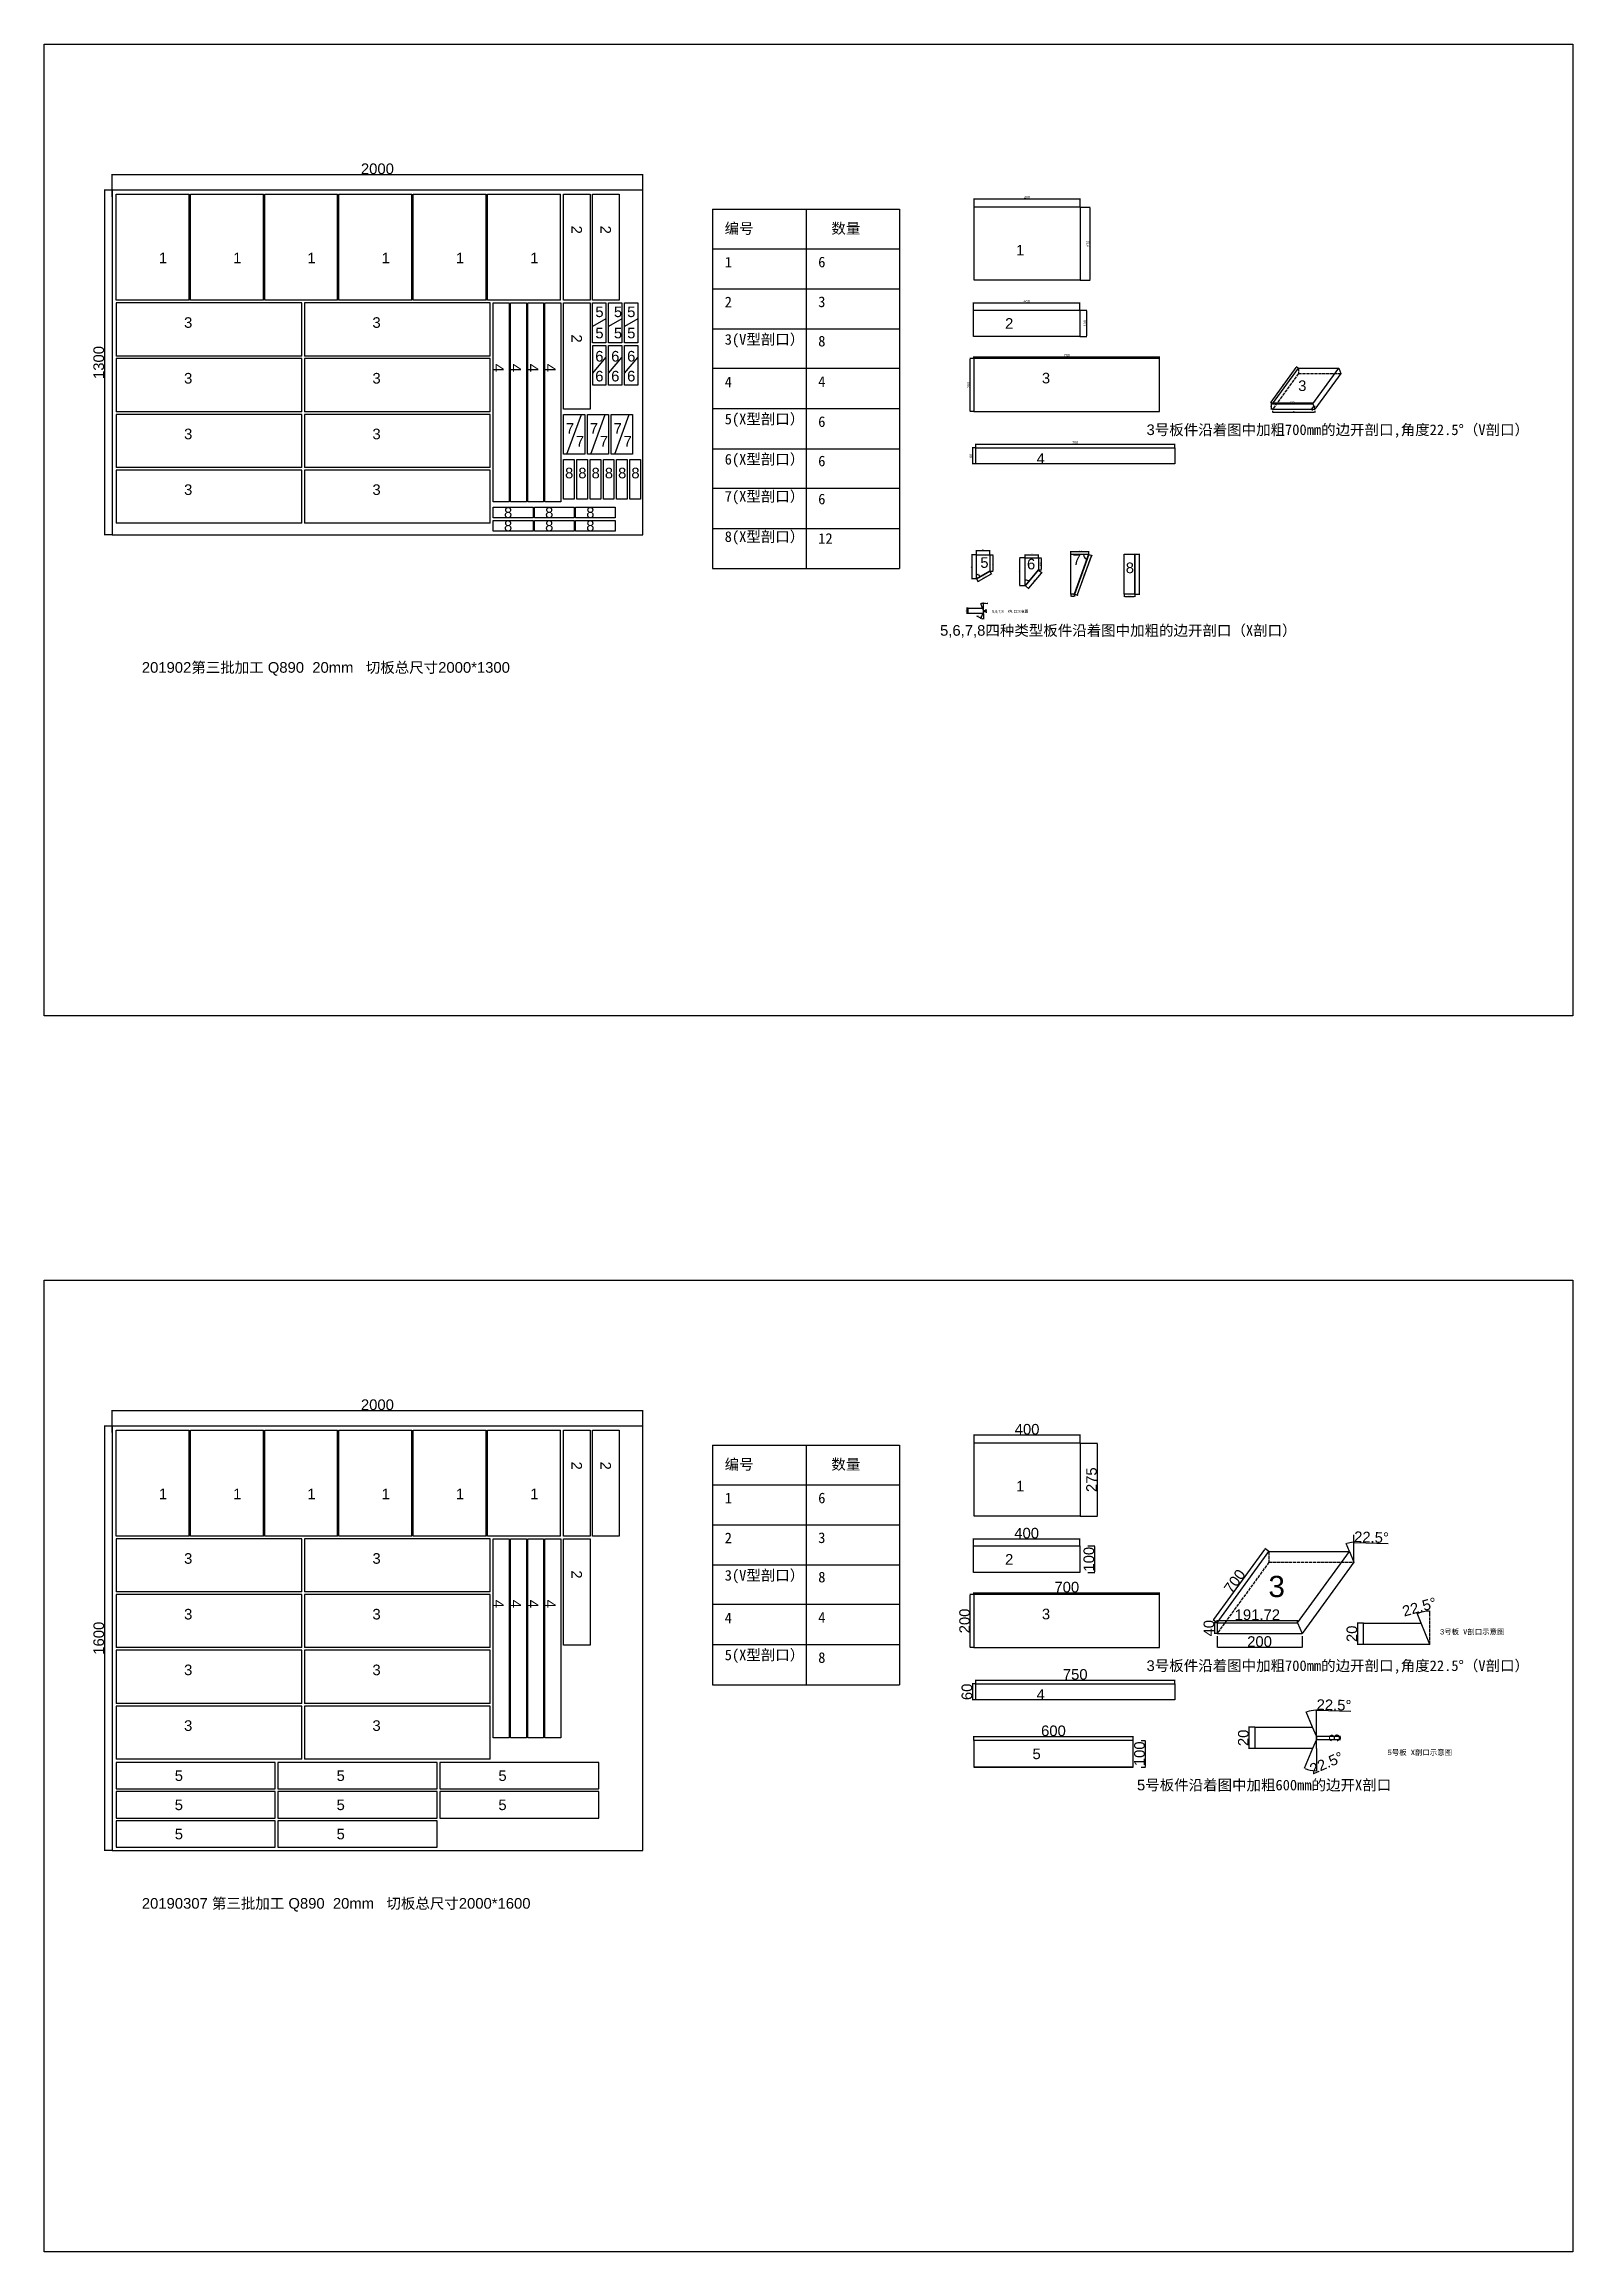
# Model space of a CAD drawing. Header units: millimetres. Extents: x 3071 to 17740, y -10095 to 4997.
# Drawn here: x 3302 to 9064, y -10095 to -1772 of the extents above; entities that cross this region are included whole.
import ezdxf

# ---------------------------------------------------------------- set-up
doc = ezdxf.new("R2010")
doc.units = ezdxf.units.MM
doc.linetypes.add('ACAD_ISO02W100', pattern=[15, 12, -3])
doc.layers.add('尺寸标注', color=6, linetype='Continuous')
doc.layers.add('标号', color=4, linetype='Continuous')
doc.styles.get("Standard").update_dxf_attribs({"font": 'arial.ttf'})
doc.dimstyles.new('ISO-25-JHF', dxfattribs={"dimtxt": 10, "dimasz": 2.5, "dimexe": 1.25, "dimexo": 0.625, "dimtad": 1, "dimtxsty": 'Standard', "dimcen": 2.5, "dimadec": 0, "dimazin": 0, "dimtfac": 1, "dimtmove": 0, "dimatfit": 3, "dimfxl": 1, "dimarcsym": 0})
doc.dimstyles.new('ISO-25-old', dxfattribs={"dimtxt": 4, "dimasz": 2.5, "dimexe": 1.25, "dimexo": 0.625, "dimtad": 1, "dimtxsty": 'Standard', "dimcen": 2.5, "dimadec": 0, "dimazin": 0, "dimtfac": 1, "dimtmove": 0, "dimatfit": 3, "dimfxl": 1, "dimarcsym": 0})
doc.dimstyles.new('边框总尺寸', dxfattribs={"dimtxt": 40, "dimasz": 2.5, "dimexe": 1.25, "dimexo": 0.625, "dimtad": 1, "dimtxsty": 'Standard', "dimcen": 2.5, "dimclrd": 6, "dimclre": 6, "dimclrt": 6, "dimadec": 0, "dimazin": 0, "dimtfac": 1, "dimtmove": 0, "dimatfit": 3, "dimfxl": 1, "dimarcsym": 0})

msp = doc.modelspace()

# ---------------------------------------------------------------- texts
at = {"layer": '尺寸标注', "attachment_point": 1}
for s, insert, char_height, width in [('5,6,7,8{\\fSimSun|b0|i0|c134|p2;  X剖口示意图}', (6875.397, -3905.801), 10, 495.36489), ('3{\\fSimSun|b0|i0|c134|p2;号板 V剖口示意图}', (8563.553, -7747.619), 20, 990.72979), ('5{\\fSimSun|b0|i0|c134|p2;号板 X剖口示意图}', (8366.156, -8202.29), 20, 990.72979)]:
    msp.add_mtext(s, dxfattribs=dict(at, insert=insert, char_height=char_height, width=width))
at = {"layer": '标号', "char_height": 40, "attachment_point": 7, "rotation": 270}
for s, insert in [('2 ', (5288.982, -2456.56)), ('2 ', (5398.428, -2456.56)), ('2 ', (5288.982, -2866.56)), ('4 ', (4994.422, -2977.405)), ('4 ', (5059.422, -2977.405)), ('4 ', (5124.422, -2977.405)), ('4 ', (5189.422, -2977.405)), ('2 ', (5288.982, -7115.845)), ('2 ', (5398.428, -7115.845)), ('2 ', (5288.982, -7525.845)), ('4 ', (4994.422, -7636.69)), ('4 ', (5059.422, -7636.69)), ('4 ', (5124.422, -7636.69)), ('4 ', (5189.422, -7636.69))]:
    msp.add_mtext_dynamic_manual_height_columns(s, width=70.10425, gutter_width=12.5, heights=[0], dxfattribs=dict(at, insert=insert))
at = {"layer": '标号', "attachment_point": 7}
for s, width, heights, insert, char_height in [('{\\fSimSun|b0|i0|c134|p2;编号}', 1605.41615, [52.667], (5867.031, -2491.372), 40), ('{\\fSimSun|b0|i0|c134|p2;数量}', 1605.41615, [52.667], (6269.249, -2491.372), 40), ('1 ', 70.10425, [0], (3733.969, -2598.443), 40), ('1 ', 70.10425, [0], (4013.969, -2598.443), 40), ('1 ', 70.10425, [0], (4293.969, -2598.443), 40), ('1 ', 70.10425, [0], (4573.969, -2598.443), 40), ('1 ', 70.10425, [0], (4853.969, -2598.443), 40), ('1 ', 70.10425, [0], (5133.969, -2598.443), 40), ('{\\fSimSun|b0|i0|c134|p2;1}', 1605.41615, [52.667], (5867.031, -2614.31), 40), ('{\\fSimSun|b0|i0|c134|p2;6}', 1605.41615, [52.667], (6219.563, -2614.31), 40), ('1 ', 70.10425, [0], (6965.408, -2568.993), 40), ('{\\fSimSun|b0|i0|c134|p2;2}', 1605.41615, [52.667], (5867.031, -2764.31), 40), ('{\\fSimSun|b0|i0|c134|p2;3}', 1605.41615, [52.667], (6219.563, -2764.31), 40), ('3 ', 70.10425, [0], (3829.056, -2842.399), 40), ('3 ', 70.10425, [0], (4539.056, -2842.399), 40), ('5 ', 70.10425, [0], (5379.376, -2801.944), 40), ('5 ', 70.10425, [0], (5449.376, -2801.944), 40), ('5 ', 70.10425, [0], (5499.376, -2801.944), 40), ('2 ', 70.10425, [0], (6923.894, -2845.273), 40), ('5 ', 70.10425, [0], (5379.376, -2881.944), 40), ('5 ', 70.10425, [0], (5449.376, -2881.944), 40), ('5 ', 70.10425, [0], (5499.376, -2881.944), 40), ('{\\fSimSun|b0|i0|c134|p2;3(V型剖口）}', 1605.41615, [52.667], (5867.031, -2916.019), 40), ('{\\fSimSun|b0|i0|c134|p2;8}', 1605.41615, [52.667], (6219.563, -2912.602), 40), ('6 ', 70.10425, [0], (5379.063, -2969.426), 40), ('6 ', 70.10425, [0], (5439.063, -2969.426), 40), ('6 ', 70.10425, [0], (5499.063, -2969.426), 40), ('3 ', 70.10425, [0], (3829.056, -3052.399), 40), ('3 ', 70.10425, [0], (4539.056, -3052.399), 40), ('6 ', 70.10425, [0], (5379.063, -3044.426), 40), ('6 ', 70.10425, [0], (5439.063, -3044.426), 40), ('6 ', 70.10425, [0], (5499.063, -3044.426), 40), ('{\\fSimSun|b0|i0|c134|p2;4}', 1605.41615, [52.667], (5867.031, -3066.019), 40), ('{\\fSimSun|b0|i0|c134|p2;4}', 1605.41615, [52.667], (6219.563, -3064.31), 40), ('3 ', 70.10425, [0], (7062.777, -3051.783), 40), ('3 ', 70.10425, [0], (8028.876, -3080.583), 40), ('{\\fSimSun|b0|i0|c134|p2;5(X型剖口）}', 1605.41615, [52.667], (5867.031, -3216.019), 40), ('3 ', 70.10425, [0], (3829.056, -3262.399), 40), ('3 ', 70.10425, [0], (4539.056, -3262.399), 40), ('7 ', 70.10425, [0], (5268.347, -3240.837), 40), ('7 ', 70.10425, [0], (5358.347, -3240.837), 40), ('7 ', 70.10425, [0], (5448.347, -3240.837), 40), ('{\\fSimSun|b0|i0|c134|p2;6}', 1605.41615, [52.667], (6219.563, -3216.019), 40), ('3{\\fSimSun|b0|i0|c134|p2;号板件沿着图中加粗700mm的边开剖口,角度22.5°（V剖口）}', 1605.41615, [52.667], (7457.154, -3256.325), 40), ('7 ', 70.10425, [0], (5306.025, -3289.334), 40), ('7 ', 70.10425, [0], (5396.025, -3289.334), 40), ('7 ', 70.10425, [0], (5486.025, -3289.334), 40), ('{\\fSimSun|b0|i0|c134|p2;6(X型剖口）}', 1605.41615, [52.667], (5867.031, -3367.727), 40), ('{\\fSimSun|b0|i0|c134|p2;6}', 1605.41615, [52.667], (6219.563, -3364.31), 40), ('4 ', 70.10425, [0], (7042.665, -3354.658), 40), ('8 ', 70.10425, [0], (5265.183, -3409.828), 40), ('8 ', 70.10425, [0], (5315.183, -3409.828), 40), ('8 ', 70.10425, [0], (5365.183, -3409.828), 40), ('8 ', 70.10425, [0], (5415.183, -3409.828), 40), ('8 ', 70.10425, [0], (5465.183, -3409.828), 40), ('8 ', 70.10425, [0], (5515.183, -3409.828), 40), ('3 ', 70.10425, [0], (3829.056, -3472.399), 40), ('3 ', 70.10425, [0], (4539.056, -3472.399), 40), ('{\\fSimSun|b0|i0|c134|p2;7(X型剖口）}', 1605.41615, [52.667], (5867.031, -3507.727), 40), ('{\\fSimSun|b0|i0|c134|p2;6}', 1605.41615, [52.667], (6219.563, -3507.727), 40), ('8 ', 70.10425, [0], (5035.043, -3558.86), 40), ('8 ', 70.10425, [0], (5035.043, -3608.86), 40), ('8 ', 70.10425, [0], (5190.043, -3558.86), 40), ('8 ', 70.10425, [0], (5190.043, -3608.86), 40), ('8 ', 70.10425, [0], (5345.043, -3558.86), 40), ('8 ', 70.10425, [0], (5345.043, -3608.86), 40), ('{\\fSimSun|b0|i0|c134|p2;8(X型剖口）}', 1605.41615, [52.667], (5867.031, -3659.436), 40), ('{\\fSimSun|b0|i0|c134|p2;12}', 1605.41615, [52.667], (6219.563, -3656.019), 40), ('5 ', 70.10425, [0], (6830.591, -3747.152), 40), ('6 ', 70.10425, [0], (7006.565, -3752.962), 40), ('7 ', 70.10425, [0], (7178.975, -3736.314), 40), ('8 ', 70.10425, [0], (7378.888, -3767.179), 40), ('5,6,7,8{\\fSimSun|b0|i0|c134|p2;四种类型板件沿着图中加粗的边开剖口（X剖口）}', 1605.41615, [52.667], (6678.891, -4009.944), 40), ('201902{\\fSimSun|b0|i0|c134|p2;第三批加工} Q890  20mm   {\\fSimSun|b0|i0|c134|p2;切板总尺寸}2000*1300', 1605.41615, [52.667], (3669.886, -4153.024), 40), ('{\\fSimSun|b0|i0|c134|p2;编号}', 1605.41615, [52.667], (5867.031, -7150.657), 40), ('{\\fSimSun|b0|i0|c134|p2;数量}', 1605.41615, [52.667], (6269.249, -7150.657), 40), ('1 ', 70.10425, [0], (3733.969, -7257.729), 40), ('1 ', 70.10425, [0], (4013.969, -7257.729), 40), ('1 ', 70.10425, [0], (4293.969, -7257.729), 40), ('1 ', 70.10425, [0], (4573.969, -7257.729), 40), ('1 ', 70.10425, [0], (4853.969, -7257.729), 40), ('1 ', 70.10425, [0], (5133.969, -7257.729), 40), ('{\\fSimSun|b0|i0|c134|p2;1}', 1605.41615, [52.667], (5867.031, -7273.596), 40), ('{\\fSimSun|b0|i0|c134|p2;6}', 1605.41615, [52.667], (6219.563, -7273.596), 40), ('1 ', 70.10425, [0], (6965.408, -7228.279), 40), ('{\\fSimSun|b0|i0|c134|p2;2}', 1605.41615, [52.667], (5867.031, -7423.596), 40), ('{\\fSimSun|b0|i0|c134|p2;3}', 1605.41615, [52.667], (6219.563, -7423.596), 40), ('3 ', 70.10425, [0], (3829.056, -7501.685), 40), ('3 ', 70.10425, [0], (4539.056, -7501.685), 40), ('2 ', 70.10425, [0], (6923.894, -7504.559), 40), ('{\\fSimSun|b0|i0|c134|p2;3(V型剖口）}', 1605.41615, [52.667], (5867.031, -7575.304), 40), ('{\\fSimSun|b0|i0|c134|p2;8}', 1605.41615, [52.667], (6219.563, -7571.887), 40), ('3 ', 70.10425, [0], (7916.63, -7627.787), 80), ('3 ', 70.10425, [0], (3829.056, -7711.685), 40), ('3 ', 70.10425, [0], (4539.056, -7711.685), 40), ('{\\fSimSun|b0|i0|c134|p2;4}', 1605.41615, [52.667], (5867.031, -7725.304), 40), ('{\\fSimSun|b0|i0|c134|p2;4}', 1605.41615, [52.667], (6219.563, -7723.596), 40), ('3 ', 70.10425, [0], (7062.777, -7711.068), 40), ('{\\fSimSun|b0|i0|c134|p2;5(X型剖口）}', 1605.41615, [52.667], (5867.031, -7875.304), 40), ('3 ', 70.10425, [0], (3829.056, -7921.685), 40), ('3 ', 70.10425, [0], (4539.056, -7921.685), 40), ('{\\fSimSun|b0|i0|c134|p2;8}', 1605.41615, [52.667], (6219.563, -7875.304), 40), ('3{\\fSimSun|b0|i0|c134|p2;号板件沿着图中加粗700mm的边开剖口,角度22.5°（V剖口）}', 1605.41615, [52.667], (7457.154, -7915.611), 40), ('4 ', 70.10425, [0], (7042.665, -8013.944), 40), ('3 ', 70.10425, [0], (3829.056, -8131.685), 40), ('3 ', 70.10425, [0], (4539.056, -8131.685), 40), ('5 ', 70.10425, [0], (7027.313, -8238.226), 40), ('5 ', 70.10425, [0], (3793.942, -8320.409), 40), ('5 ', 70.10425, [0], (4403.942, -8320.409), 40), ('5 ', 70.10425, [0], (5013.942, -8320.409), 40), ('5{\\fSimSun|b0|i0|c134|p2;号板件沿着图中加粗600mm的边开X剖口}', 1605.41615, [52.667], (7421.166, -8359.834), 40), ('5 ', 70.10425, [0], (3793.942, -8430.409), 40), ('5 ', 70.10425, [0], (4403.942, -8430.409), 40), ('5 ', 70.10425, [0], (5013.942, -8430.409), 40), ('5 ', 70.10425, [0], (3793.942, -8540.409), 40), ('5 ', 70.10425, [0], (4403.942, -8540.409), 40), ('20190307 {\\fSimSun|b0|i0|c134|p2;第三批加工} Q890  20mm   {\\fSimSun|b0|i0|c134|p2;切板总尺寸}2000*1600', 1605.41615, [52.667], (3669.886, -8812.31), 40)]:
    msp.add_mtext_dynamic_manual_height_columns(s, width=width, gutter_width=12.5, heights=heights, dxfattribs=dict(at, insert=insert, char_height=char_height))

# ---------------------------------------------------------------- blocks, each defined once
blk = doc.blocks.new('*D134')
at = {"layer": 'Defpoints', "color": 0, "transparency": 16777216}
for p in [(6806.9, -2387.4), (7206.9, -2356.1), (7206.9, -2387.4)]:
    blk.add_point(p, dxfattribs=at)
at = {"layer": '尺寸标注', "color": 0, "lineweight": -2, "transparency": 16777216}
for p, q in [((6806.9, -2386.7), (6806.9, -2354.8)), ((6809.4, -2356.1), (7204.4, -2356.1)), ((7206.9, -2386.7), (7206.9, -2354.8))]:
    blk.add_line(p, q, dxfattribs=at)
at = {"layer": '尺寸标注', "color": 0, "transparency": 16777216}
for points in [[(6809.4, -2355.7), (6809.4, -2356.5), (6806.9, -2356.1)], [(7204.4, -2355.7), (7204.4, -2356.5), (7206.9, -2356.1)]]:
    blk.add_solid(points, dxfattribs=at)
at = {"layer": '尺寸标注', "color": 0, "transparency": 16777216, "insert": (7006.9, -2350.4), "char_height": 10, "attachment_point": 5}
blk.add_mtext('400', dxfattribs=at)
blk = doc.blocks.new('*D135')
at = {"layer": 'Defpoints', "color": 0, "transparency": 16777216}
for p in [(7206.9, -2387.4), (7206.9, -2662.4), (7243, -2662.4)]:
    blk.add_point(p, dxfattribs=at)
at = {"layer": '尺寸标注', "color": 0, "lineweight": -2, "transparency": 16777216}
for p, q in [((7207.5, -2387.4), (7244.2, -2387.4)), ((7243, -2389.9), (7243, -2659.9)), ((7207.5, -2662.4), (7244.2, -2662.4))]:
    blk.add_line(p, q, dxfattribs=at)
at = {"layer": '尺寸标注', "color": 0, "transparency": 16777216}
for points in [[(7242.6, -2389.9), (7243.4, -2389.9), (7243, -2387.4)], [(7242.6, -2659.9), (7243.4, -2659.9), (7243, -2662.4)]]:
    blk.add_solid(points, dxfattribs=at)
at = {"layer": '尺寸标注', "color": 0, "transparency": 16777216, "insert": (7237.2, -2524.9), "char_height": 10, "attachment_point": 5, "rotation": 90}
blk.add_mtext('275', dxfattribs=at)
blk = doc.blocks.new('*D136')
at = {"layer": 'Defpoints', "color": 0, "transparency": 16777216}
for p in [(6792.6, -2957.4), (6806.6, -2957.4), (6806.6, -3157.4)]:
    blk.add_point(p, dxfattribs=at)
at = {"layer": '尺寸标注', "color": 0, "lineweight": -2, "transparency": 16777216}
for p, q in [((6806, -2957.4), (6791.4, -2957.4)), ((6792.6, -3154.9), (6792.6, -2959.9)), ((6806, -3157.4), (6791.4, -3157.4))]:
    blk.add_line(p, q, dxfattribs=at)
at = {"layer": '尺寸标注', "color": 0, "transparency": 16777216}
for points in [[(6792.2, -2959.9), (6793, -2959.9), (6792.6, -2957.4)], [(6792.2, -3154.9), (6793, -3154.9), (6792.6, -3157.4)]]:
    blk.add_solid(points, dxfattribs=at)
at = {"layer": '尺寸标注', "color": 0, "transparency": 16777216, "insert": (6786.9, -3057.4), "char_height": 10, "attachment_point": 5, "rotation": 90}
blk.add_mtext('200', dxfattribs=at)
blk = doc.blocks.new('*D137')
at = {"layer": 'Defpoints', "color": 0, "transparency": 16777216}
for p in [(6806.6, -2957.4), (7506.6, -2951), (7506.6, -2957.4)]:
    blk.add_point(p, dxfattribs=at)
at = {"layer": '尺寸标注', "color": 0, "lineweight": -2, "transparency": 16777216}
for p, q in [((6806.6, -2956.8), (6806.6, -2949.8)), ((6809.1, -2951), (7504.1, -2951)), ((7506.6, -2956.8), (7506.6, -2949.8))]:
    blk.add_line(p, q, dxfattribs=at)
at = {"layer": '尺寸标注', "color": 0, "transparency": 16777216}
for points in [[(6809.1, -2950.6), (6809.1, -2951.5), (6806.6, -2951)], [(7504.1, -2950.6), (7504.1, -2951.5), (7506.6, -2951)]]:
    blk.add_solid(points, dxfattribs=at)
at = {"layer": '尺寸标注', "color": 0, "transparency": 16777216, "insert": (7156.6, -2945.3), "char_height": 10, "attachment_point": 5}
blk.add_mtext('700', dxfattribs=at)
blk = doc.blocks.new('*D138')
at = {"layer": 'Defpoints', "color": 0, "transparency": 16777216}
for p in [(6813.3, -3294.7), (7563.3, -3280.2), (7563.3, -3294.7)]:
    blk.add_point(p, dxfattribs=at)
at = {"layer": '尺寸标注', "color": 0, "lineweight": -2, "transparency": 16777216}
for p, q in [((6813.3, -3294), (6813.3, -3278.9)), ((6815.8, -3280.2), (7560.8, -3280.2)), ((7563.3, -3294), (7563.3, -3278.9))]:
    blk.add_line(p, q, dxfattribs=at)
at = {"layer": '尺寸标注', "color": 0, "transparency": 16777216}
for points in [[(6815.8, -3279.7), (6815.8, -3280.6), (6813.3, -3280.2)], [(7560.8, -3279.7), (7560.8, -3280.6), (7563.3, -3280.2)]]:
    blk.add_solid(points, dxfattribs=at)
at = {"layer": '尺寸标注', "color": 0, "transparency": 16777216, "insert": (7188.3, -3274.4), "char_height": 10, "attachment_point": 5}
blk.add_mtext('750', dxfattribs=at)
blk = doc.blocks.new('*D139')
at = {"layer": 'Defpoints', "color": 0, "transparency": 16777216}
for p in [(6813.3, -3294.7), (6801.2, -3354.7), (6813.3, -3354.7)]:
    blk.add_point(p, dxfattribs=at)
at = {"layer": '尺寸标注', "color": 0, "lineweight": -2, "transparency": 16777216}
for p, q in [((6812.6, -3294.7), (6800, -3294.7)), ((6801.2, -3297.2), (6801.2, -3352.2)), ((6812.6, -3354.7), (6800, -3354.7))]:
    blk.add_line(p, q, dxfattribs=at)
at = {"layer": '尺寸标注', "color": 0, "transparency": 16777216}
for points in [[(6800.8, -3297.2), (6801.6, -3297.2), (6801.2, -3294.7)], [(6800.8, -3352.2), (6801.6, -3352.2), (6801.2, -3354.7)]]:
    blk.add_solid(points, dxfattribs=at)
at = {"layer": '尺寸标注', "color": 0, "transparency": 16777216, "insert": (6795.5, -3324.7), "char_height": 10, "attachment_point": 5, "rotation": 90}
blk.add_mtext('60', dxfattribs=at)
blk = doc.blocks.new('*D140')
at = {"layer": 'Defpoints', "color": 0, "transparency": 16777216}
for p in [(3557.9, -2322.5), (5557.9, -2263.5), (5557.9, -2322.5)]:
    blk.add_point(p, dxfattribs=at)
at = {"layer": '尺寸标注', "color": 6, "lineweight": -2, "transparency": 16777216}
for p, q in [((3557.9, -2321.9), (3557.9, -2262.2)), ((3560.4, -2263.5), (5555.4, -2263.5)), ((5557.9, -2321.9), (5557.9, -2262.2))]:
    blk.add_line(p, q, dxfattribs=at)
at = {"layer": '尺寸标注', "color": 6, "transparency": 16777216}
for points in [[(3560.4, -2263.1), (3560.4, -2263.9), (3557.9, -2263.5)], [(5555.4, -2263.1), (5555.4, -2263.9), (5557.9, -2263.5)]]:
    blk.add_solid(points, dxfattribs=at)
at = {"layer": '尺寸标注', "color": 6, "transparency": 16777216, "insert": (4557.9, -2242.4), "char_height": 40, "attachment_point": 5}
blk.add_mtext('2000', dxfattribs=at)
blk = doc.blocks.new('*D141')
at = {"layer": 'Defpoints', "color": 0, "transparency": 16777216}
for p in [(3557.9, -2322.5), (3528.6, -3622.5), (3557.9, -3622.5)]:
    blk.add_point(p, dxfattribs=at)
at = {"layer": '尺寸标注', "color": 6, "lineweight": -2, "transparency": 16777216}
for p, q in [((3557.3, -2322.5), (3527.4, -2322.5)), ((3528.6, -2325), (3528.6, -3620)), ((3557.3, -3622.5), (3527.4, -3622.5))]:
    blk.add_line(p, q, dxfattribs=at)
at = {"layer": '尺寸标注', "color": 6, "transparency": 16777216}
for points in [[(3528.2, -2325), (3529, -2325), (3528.6, -2322.5)], [(3528.2, -3620), (3529, -3620), (3528.6, -3622.5)]]:
    blk.add_solid(points, dxfattribs=at)
at = {"layer": '尺寸标注', "color": 6, "transparency": 16777216, "insert": (3507.5, -2972.5), "char_height": 40, "attachment_point": 5, "rotation": 90}
blk.add_mtext('1300', dxfattribs=at)
blk = doc.blocks.new('*D142')
at = {"layer": 'Defpoints', "color": 0, "transparency": 16777216}
for p in [(6805.3, -2774.7), (7205.3, -2747.7), (7205.3, -2774.7)]:
    blk.add_point(p, dxfattribs=at)
at = {"layer": '尺寸标注', "color": 0, "lineweight": -2, "transparency": 16777216}
for p, q in [((6805.3, -2774.1), (6805.3, -2746.4)), ((7205.3, -2774.1), (7205.3, -2746.4)), ((6807.8, -2747.7), (7202.8, -2747.7))]:
    blk.add_line(p, q, dxfattribs=at)
at = {"layer": '尺寸标注', "color": 0, "transparency": 16777216}
for points in [[(6807.8, -2747.2), (6807.8, -2748.1), (6805.3, -2747.7)], [(7202.8, -2747.2), (7202.8, -2748.1), (7205.3, -2747.7)]]:
    blk.add_solid(points, dxfattribs=at)
at = {"layer": '尺寸标注', "color": 0, "transparency": 16777216, "insert": (7005.3, -2741.9), "char_height": 10, "attachment_point": 5}
blk.add_mtext('400', dxfattribs=at)
blk = doc.blocks.new('*D143')
at = {"layer": 'Defpoints', "color": 0, "transparency": 16777216}
for p in [(7205.3, -2774.7), (7205.3, -2874.7), (7231.3, -2874.7)]:
    blk.add_point(p, dxfattribs=at)
at = {"layer": '尺寸标注', "color": 0, "lineweight": -2, "transparency": 16777216}
for p, q in [((7206, -2774.7), (7232.5, -2774.7)), ((7231.3, -2777.2), (7231.3, -2872.2)), ((7206, -2874.7), (7232.5, -2874.7))]:
    blk.add_line(p, q, dxfattribs=at)
at = {"layer": '尺寸标注', "color": 0, "transparency": 16777216}
for points in [[(7230.8, -2777.2), (7231.7, -2777.2), (7231.3, -2774.7)], [(7230.8, -2872.2), (7231.7, -2872.2), (7231.3, -2874.7)]]:
    blk.add_solid(points, dxfattribs=at)
at = {"layer": '尺寸标注', "color": 0, "transparency": 16777216, "insert": (7225.5, -2824.7), "char_height": 10, "attachment_point": 5, "rotation": 90}
blk.add_mtext('100', dxfattribs=at)
blk = doc.blocks.new('*D197')
at = {"layer": 'Defpoints', "color": 0, "transparency": 16777216}
for p in [(7373.3, -3845.4), (7413.3, -3845.4), (7413.3, -3854.2)]:
    blk.add_point(p, dxfattribs=at)
at = {"layer": '尺寸标注', "color": 0, "lineweight": -2, "transparency": 16777216}
for p, q in [((7373.3, -3846), (7373.3, -3855.4)), ((7375.8, -3854.2), (7410.8, -3854.2)), ((7413.3, -3846), (7413.3, -3855.4))]:
    blk.add_line(p, q, dxfattribs=at)
at = {"layer": '尺寸标注', "color": 0, "transparency": 16777216}
for points in [[(7375.8, -3853.8), (7375.8, -3854.6), (7373.3, -3854.2)], [(7410.8, -3853.8), (7410.8, -3854.6), (7413.3, -3854.2)]]:
    blk.add_solid(points, dxfattribs=at)
at = {"layer": '尺寸标注', "color": 0, "transparency": 16777216, "insert": (7393.3, -3851.5), "char_height": 4, "attachment_point": 5}
blk.add_mtext('40', dxfattribs=at)
blk = doc.blocks.new('*D198')
at = {"layer": 'Defpoints', "color": 0, "transparency": 16777216}
for p in [(7413.3, -3695.4), (7430.6, -3695.4), (7413.3, -3845.4)]:
    blk.add_point(p, dxfattribs=at)
at = {"layer": '尺寸标注', "color": 0, "lineweight": -2, "transparency": 16777216}
for p, q in [((7413.9, -3695.4), (7431.9, -3695.4)), ((7430.6, -3842.9), (7430.6, -3697.9)), ((7413.9, -3845.4), (7431.9, -3845.4))]:
    blk.add_line(p, q, dxfattribs=at)
at = {"layer": '尺寸标注', "color": 0, "transparency": 16777216}
for points in [[(7430.2, -3697.9), (7431, -3697.9), (7430.6, -3695.4)], [(7430.2, -3842.9), (7431, -3842.9), (7430.6, -3845.4)]]:
    blk.add_solid(points, dxfattribs=at)
at = {"layer": '尺寸标注', "color": 0, "transparency": 16777216, "insert": (7427.9, -3770.4), "char_height": 4, "attachment_point": 5, "rotation": 90}
blk.add_mtext('150', dxfattribs=at)
blk = doc.blocks.new('*D199')
at = {"layer": 'Defpoints', "color": 0, "transparency": 16777216}
for p in [(6816.2, -3698), (6798.8, -3788), (6816.2, -3788)]:
    blk.add_point(p, dxfattribs=at)
at = {"layer": '尺寸标注', "color": 0, "lineweight": -2, "transparency": 16777216}
for p, q in [((6815.6, -3698), (6797.5, -3698)), ((6798.8, -3700.5), (6798.8, -3785.5)), ((6815.6, -3788), (6797.5, -3788))]:
    blk.add_line(p, q, dxfattribs=at)
at = {"layer": '尺寸标注', "color": 0, "transparency": 16777216}
for points in [[(6798.4, -3700.5), (6799.2, -3700.5), (6798.8, -3698)], [(6798.4, -3785.5), (6799.2, -3785.5), (6798.8, -3788)]]:
    blk.add_solid(points, dxfattribs=at)
at = {"layer": '尺寸标注', "color": 0, "transparency": 16777216, "insert": (6796.1, -3743), "char_height": 4, "attachment_point": 5, "rotation": 90}
blk.add_mtext('90', dxfattribs=at)
blk = doc.blocks.new('*D200')
at = {"layer": 'Defpoints', "color": 0, "transparency": 16777216}
for p in [(6816.2, -3698), (6866.2, -3681.8), (6866.2, -3698)]:
    blk.add_point(p, dxfattribs=at)
at = {"layer": '尺寸标注', "color": 0, "lineweight": -2, "transparency": 16777216}
for p, q in [((6816.2, -3697.3), (6816.2, -3680.5)), ((6818.7, -3681.8), (6863.7, -3681.8)), ((6866.2, -3697.3), (6866.2, -3680.5))]:
    blk.add_line(p, q, dxfattribs=at)
at = {"layer": '尺寸标注', "color": 0, "transparency": 16777216}
for points in [[(6818.7, -3681.3), (6818.7, -3682.2), (6816.2, -3681.8)], [(6863.7, -3681.3), (6863.7, -3682.2), (6866.2, -3681.8)]]:
    blk.add_solid(points, dxfattribs=at)
at = {"layer": '尺寸标注', "color": 0, "transparency": 16777216, "insert": (6841.2, -3679.1), "char_height": 4, "attachment_point": 5}
blk.add_mtext('50', dxfattribs=at)
blk = doc.blocks.new('*D201')
at = {"layer": 'Defpoints', "color": 0, "transparency": 16777216}
for p in [(6979.5, -3709.1), (7000, -3709.1), (7000, -3814.1)]:
    blk.add_point(p, dxfattribs=at)
at = {"layer": '尺寸标注', "color": 0, "lineweight": -2, "transparency": 16777216}
for p, q in [((6999.4, -3709.1), (6978.2, -3709.1)), ((6979.5, -3811.6), (6979.5, -3711.6)), ((6999.4, -3814.1), (6978.2, -3814.1))]:
    blk.add_line(p, q, dxfattribs=at)
at = {"layer": '尺寸标注', "color": 0, "transparency": 16777216}
for points in [[(6979, -3711.6), (6979.9, -3711.6), (6979.5, -3709.1)], [(6979, -3811.6), (6979.9, -3811.6), (6979.5, -3814.1)]]:
    blk.add_solid(points, dxfattribs=at)
at = {"layer": '尺寸标注', "color": 0, "transparency": 16777216, "insert": (6976.8, -3761.6), "char_height": 4, "attachment_point": 5, "rotation": 90}
blk.add_mtext('105', dxfattribs=at)
blk = doc.blocks.new('*D202')
at = {"layer": 'Defpoints', "color": 0, "transparency": 16777216}
for p in [(6816.2, -3788), (6866.2, -3759.1), (6871.9, -3768.9)]:
    blk.add_point(p, dxfattribs=at)
at = {"layer": '尺寸标注', "color": 0, "lineweight": -2, "transparency": 16777216}
for p, q in [((6816.5, -3788.5), (6822.5, -3798.9)), ((6824, -3796.5), (6869.7, -3770.2)), ((6866.5, -3759.6), (6872.5, -3770))]:
    blk.add_line(p, q, dxfattribs=at)
at = {"layer": '尺寸标注', "color": 0, "transparency": 16777216}
for points in [[(6823.8, -3796.2), (6824.3, -3796.9), (6821.9, -3797.8)], [(6869.5, -3769.8), (6869.9, -3770.5), (6871.9, -3768.9)]]:
    blk.add_solid(points, dxfattribs=at)
at = {"layer": '尺寸标注', "color": 0, "transparency": 16777216, "insert": (6845.4, -3780.7), "char_height": 4, "attachment_point": 5, "rotation": 30}
blk.add_mtext('57,74', dxfattribs=at)
blk = doc.blocks.new('*D203')
at = {"layer": 'Defpoints', "color": 0, "transparency": 16777216}
for p in [(6866.2, -3698), (6866.2, -3759.1), (6878.2, -3759.1)]:
    blk.add_point(p, dxfattribs=at)
at = {"layer": '尺寸标注', "color": 0, "lineweight": -2, "transparency": 16777216}
for p, q in [((6866.8, -3698), (6879.5, -3698)), ((6878.2, -3700.5), (6878.2, -3756.6)), ((6866.8, -3759.1), (6879.5, -3759.1))]:
    blk.add_line(p, q, dxfattribs=at)
at = {"layer": '尺寸标注', "color": 0, "transparency": 16777216}
for points in [[(6877.8, -3700.5), (6878.6, -3700.5), (6878.2, -3698)], [(6877.8, -3756.6), (6878.6, -3756.6), (6878.2, -3759.1)]]:
    blk.add_solid(points, dxfattribs=at)
at = {"layer": '尺寸标注', "color": 0, "transparency": 16777216, "insert": (6875.2, -3728.5), "char_height": 4, "attachment_point": 5, "rotation": 90}
blk.add_mtext('61,13', dxfattribs=at)
blk = doc.blocks.new('*D204')
at = {"layer": 'Defpoints', "color": 0, "transparency": 16777216}
for p in [(7000, -3709.1), (7050, -3697.4), (7050, -3709.1)]:
    blk.add_point(p, dxfattribs=at)
at = {"layer": '尺寸标注', "color": 0, "lineweight": -2, "transparency": 16777216}
for p, q in [((7000, -3708.5), (7000, -3696.2)), ((7002.5, -3697.4), (7047.5, -3697.4)), ((7050, -3708.5), (7050, -3696.2))]:
    blk.add_line(p, q, dxfattribs=at)
at = {"layer": '尺寸标注', "color": 0, "transparency": 16777216}
for points in [[(7002.5, -3697), (7002.5, -3697.9), (7000, -3697.4)], [(7047.5, -3697), (7047.5, -3697.9), (7050, -3697.4)]]:
    blk.add_solid(points, dxfattribs=at)
at = {"layer": '尺寸标注', "color": 0, "transparency": 16777216, "insert": (7025, -3694.8), "char_height": 4, "attachment_point": 5}
blk.add_mtext('50', dxfattribs=at)
blk = doc.blocks.new('*D205')
at = {"layer": 'Defpoints', "color": 0, "transparency": 16777216}
for p in [(7000, -3709.1), (7000, -3814.1), (7000, -3814.1), (7009.7, -3794.8), (7050, -3754.5)]:
    blk.add_point(p, dxfattribs=at)
at = {"layer": '尺寸标注', "color": 0, "lineweight": -2, "transparency": 16777216}
blk.add_arc((7000, -3814.1), 21.6, 56.63177, 83.36823, dxfattribs=at)
at = {"layer": '尺寸标注', "color": 0, "transparency": 16777216}
for points in [[(7002.5, -3793), (7002.5, -3792.2), (7000, -3792.5)], [(7012.1, -3795.7), (7011.6, -3796.4), (7013.9, -3797.5)]]:
    blk.add_solid(points, dxfattribs=at)
at = {"layer": '尺寸标注', "color": 0, "transparency": 16777216, "insert": (7008.3, -3791.3), "char_height": 4, "attachment_point": 5, "rotation": 340}
blk.add_mtext('40°', dxfattribs=at)
blk = doc.blocks.new('*D206')
at = {"layer": 'Defpoints', "color": 0, "transparency": 16777216}
for p in [(7239.7, -3695.5), (7250.8, -3699.5), (7185.1, -3845.5)]:
    blk.add_point(p, dxfattribs=at)
at = {"layer": '尺寸标注', "color": 0, "lineweight": -2, "transparency": 16777216}
for p, q in [((7197.1, -3847.2), (7250, -3701.9)), ((7240.3, -3695.7), (7252, -3699.9)), ((7185.7, -3845.7), (7197.4, -3849.9))]:
    blk.add_line(p, q, dxfattribs=at)
at = {"layer": '尺寸标注', "color": 0, "transparency": 16777216}
for points in [[(7249.6, -3701.7), (7250.4, -3702), (7250.8, -3699.5)], [(7196.7, -3847), (7197.5, -3847.3), (7196.2, -3849.5)]]:
    blk.add_solid(points, dxfattribs=at)
at = {"layer": '尺寸标注', "color": 0, "transparency": 16777216, "insert": (7220.7, -3773.5), "char_height": 4, "attachment_point": 5, "rotation": 70}
blk.add_mtext('159,63', dxfattribs=at)
blk = doc.blocks.new('*D207')
at = {"layer": 'Defpoints', "color": 0, "transparency": 16777216}
for p in [(7172.4, -3845.5), (7185.1, -3845.5), (7185.1, -3853.4)]:
    blk.add_point(p, dxfattribs=at)
at = {"layer": '尺寸标注', "color": 0, "lineweight": -2, "transparency": 16777216}
for p, q in [((7172.4, -3846.1), (7172.4, -3854.6)), ((7174.9, -3853.4), (7182.6, -3853.4)), ((7185.1, -3846.1), (7185.1, -3854.6))]:
    blk.add_line(p, q, dxfattribs=at)
at = {"layer": '尺寸标注', "color": 0, "transparency": 16777216}
for points in [[(7174.9, -3852.9), (7174.9, -3853.8), (7172.4, -3853.4)], [(7182.6, -3852.9), (7182.6, -3853.8), (7185.1, -3853.4)]]:
    blk.add_solid(points, dxfattribs=at)
at = {"layer": '尺寸标注', "color": 0, "transparency": 16777216, "insert": (7178.8, -3850.3), "char_height": 4, "attachment_point": 5}
blk.add_mtext('12,7', dxfattribs=at)
blk = doc.blocks.new('*D208')
at = {"layer": 'Defpoints', "color": 0, "transparency": 16777216}
for p in [(7239.7, -3695.5), (7251.1, -3699.6), (7185.1, -3845.5)]:
    blk.add_point(p, dxfattribs=at)
at = {"layer": '尺寸标注', "color": 0, "lineweight": -2, "transparency": 16777216}
for p, q in [((7197.4, -3847.3), (7250.3, -3702)), ((7240.3, -3695.7), (7252.3, -3700)), ((7185.7, -3845.7), (7197.7, -3850))]:
    blk.add_line(p, q, dxfattribs=at)
at = {"layer": '尺寸标注', "color": 0, "transparency": 16777216}
for points in [[(7249.9, -3701.8), (7250.6, -3702.1), (7251.1, -3699.6)], [(7197, -3847.1), (7197.8, -3847.4), (7196.5, -3849.6)]]:
    blk.add_solid(points, dxfattribs=at)
at = {"layer": '尺寸标注', "color": 0, "transparency": 16777216, "insert": (7221, -3773.6), "char_height": 4, "attachment_point": 5, "rotation": 70}
blk.add_mtext('159,63', dxfattribs=at)
blk = doc.blocks.new('*D209')
at = {"layer": 'Defpoints', "color": 0, "transparency": 16777216}
for p in [(7172.4, -3695.5), (7221.1, -3703.5), (7239.7, -3695.5), (7239.7, -3695.5), (7185.1, -3845.5)]:
    blk.add_point(p, dxfattribs=at)
at = {"layer": '尺寸标注', "color": 0, "lineweight": -2, "transparency": 16777216}
blk.add_arc((7239.7, -3695.5), 20.3, 187.07644, 242.92356, dxfattribs=at)
at = {"layer": '尺寸标注', "color": 0, "transparency": 16777216}
for points in [[(7219.2, -3698), (7220, -3697.9), (7219.5, -3695.5)], [(7230.7, -3713.1), (7230.3, -3713.9), (7232.8, -3714.5)]]:
    blk.add_solid(points, dxfattribs=at)
at = {"layer": '尺寸标注', "color": 0, "transparency": 16777216, "insert": (7225.3, -3705.6), "char_height": 4, "attachment_point": 5, "rotation": 305}
blk.add_mtext('70°', dxfattribs=at)
blk = doc.blocks.new('*D194')
at = {"layer": 'Defpoints', "color": 0, "transparency": 16777216}
for p in [(7172.4, -3695.5), (7239.7, -3685.5), (7239.7, -3695.5)]:
    blk.add_point(p, dxfattribs=at)
at = {"layer": '尺寸标注', "color": 0, "lineweight": -2, "transparency": 16777216}
for p, q in [((7172.4, -3694.8), (7172.4, -3684.2)), ((7174.9, -3685.5), (7237.2, -3685.5)), ((7239.7, -3694.8), (7239.7, -3684.2))]:
    blk.add_line(p, q, dxfattribs=at)
at = {"layer": '尺寸标注', "color": 0, "transparency": 16777216}
for points in [[(7174.9, -3685.1), (7174.9, -3685.9), (7172.4, -3685.5)], [(7237.2, -3685.1), (7237.2, -3685.9), (7239.7, -3685.5)]]:
    blk.add_solid(points, dxfattribs=at)
at = {"layer": '尺寸标注', "color": 0, "transparency": 16777216, "insert": (7206.1, -3682.4), "char_height": 4, "attachment_point": 5}
blk.add_mtext('67,3', dxfattribs=at)
blk = doc.blocks.new('*D210')
at = {"layer": 'Defpoints', "color": 0, "transparency": 16777216}
for p in [(6816.2, -3698), (6816.2, -3788), (6816.2, -3788), (6826.7, -3775.4), (6866.2, -3759.1)]:
    blk.add_point(p, dxfattribs=at)
at = {"layer": '尺寸标注', "color": 0, "lineweight": -2, "transparency": 16777216}
blk.add_arc((6816.2, -3788), 16.4, 38.75434, 81.24566, dxfattribs=at)
at = {"layer": '尺寸标注', "color": 0, "transparency": 16777216}
for points in [[(6818.7, -3772.2), (6818.7, -3771.4), (6816.2, -3771.6)], [(6829.3, -3777.5), (6828.6, -3778), (6830.4, -3779.8)]]:
    blk.add_solid(points, dxfattribs=at)
at = {"layer": '尺寸标注', "color": 0, "transparency": 16777216, "insert": (6825.7, -3771.5), "char_height": 4, "attachment_point": 5, "rotation": 330}
blk.add_mtext('60°', dxfattribs=at)
blk = doc.blocks.new('*D195')
at = {"layer": 'Defpoints', "color": 0, "transparency": 16777216}
for p in [(7050, -3709.1), (7050, -3754.5), (7060, -3754.5)]:
    blk.add_point(p, dxfattribs=at)
at = {"layer": '尺寸标注', "color": 0, "lineweight": -2, "transparency": 16777216}
for p, q in [((7050.6, -3709.1), (7061.3, -3709.1)), ((7060, -3711.6), (7060, -3752)), ((7050.6, -3754.5), (7061.3, -3754.5))]:
    blk.add_line(p, q, dxfattribs=at)
at = {"layer": '尺寸标注', "color": 0, "transparency": 16777216}
for points in [[(7059.6, -3711.6), (7060.4, -3711.6), (7060, -3709.1)], [(7059.6, -3752), (7060.4, -3752), (7060, -3754.5)]]:
    blk.add_solid(points, dxfattribs=at)
at = {"layer": '尺寸标注', "color": 0, "transparency": 16777216, "insert": (7057, -3731.8), "char_height": 4, "attachment_point": 5, "rotation": 90}
blk.add_mtext('45,41', dxfattribs=at)
blk = doc.blocks.new('*D196')
at = {"layer": 'Defpoints', "color": 0, "transparency": 16777216}
for p in [(7000, -3814.1), (7050, -3754.5), (7062.5, -3765)]:
    blk.add_point(p, dxfattribs=at)
at = {"layer": '尺寸标注', "color": 0, "lineweight": -2, "transparency": 16777216}
for p, q in [((7000.5, -3814.5), (7013.5, -3825.4)), ((7014.1, -3822.7), (7060.9, -3766.9)), ((7050.5, -3754.9), (7063.5, -3765.8))]:
    blk.add_line(p, q, dxfattribs=at)
at = {"layer": '尺寸标注', "color": 0, "transparency": 16777216}
for points in [[(7013.8, -3822.4), (7014.5, -3822.9), (7012.5, -3824.6)], [(7060.6, -3766.7), (7061.2, -3767.2), (7062.5, -3765)]]:
    blk.add_solid(points, dxfattribs=at)
at = {"layer": '尺寸标注', "color": 0, "transparency": 16777216, "insert": (7035.2, -3792.9), "char_height": 4, "attachment_point": 5, "rotation": 50}
blk.add_mtext('77,79', dxfattribs=at)
blk = doc.blocks.new('*D211')
at = {"layer": 'Defpoints', "color": 0, "transparency": 16777216}
for p in [(7932.2, -3153.5), (8092.2, -3153.5), (8092.2, -3160.1)]:
    blk.add_point(p, dxfattribs=at)
at = {"layer": '尺寸标注', "color": 0, "lineweight": -2, "transparency": 16777216}
for p, q in [((7932.2, -3154.1), (7932.2, -3161.3)), ((7934.7, -3160.1), (8089.7, -3160.1)), ((8092.2, -3154.1), (8092.2, -3161.3))]:
    blk.add_line(p, q, dxfattribs=at)
at = {"layer": '尺寸标注', "color": 0, "transparency": 16777216}
for points in [[(7934.7, -3159.7), (7934.7, -3160.5), (7932.2, -3160.1)], [(8089.7, -3159.7), (8089.7, -3160.5), (8092.2, -3160.1)]]:
    blk.add_solid(points, dxfattribs=at)
at = {"layer": '尺寸标注', "color": 0, "transparency": 16777216, "insert": (8012.2, -3157.4), "char_height": 4, "attachment_point": 5}
blk.add_mtext('200', dxfattribs=at)
blk = doc.blocks.new('*D213')
at = {"layer": 'Defpoints', "color": 0, "transparency": 16777216}
for p in [(7927.4, -3148.8), (7932.2, -3128.8), (7932.2, -3148.8)]:
    blk.add_point(p, dxfattribs=at)
at = {"layer": '尺寸标注', "color": 0, "lineweight": -2, "transparency": 16777216}
for p, q in [((7931.6, -3128.8), (7926.1, -3128.8)), ((7931.6, -3148.8), (7926.1, -3148.8)), ((7927.4, -3131.3), (7927.4, -3146.3))]:
    blk.add_line(p, q, dxfattribs=at)
at = {"layer": '尺寸标注', "color": 0, "transparency": 16777216}
for points in [[(7927, -3131.3), (7927.8, -3131.3), (7927.4, -3128.8)], [(7927, -3146.3), (7927.8, -3146.3), (7927.4, -3148.8)]]:
    blk.add_solid(points, dxfattribs=at)
at = {"layer": '尺寸标注', "color": 0, "transparency": 16777216, "insert": (7924.7, -3138.8), "char_height": 4, "attachment_point": 5, "rotation": 90}
blk.add_mtext('20', dxfattribs=at)
blk = doc.blocks.new('*D214')
at = {"layer": 'Defpoints', "color": 0, "transparency": 16777216}
for p in [(8022.6, -2989.1), (8029.8, -2994.3), (7932.2, -3128.8)]:
    blk.add_point(p, dxfattribs=at)
at = {"layer": '尺寸标注', "color": 0, "lineweight": -2, "transparency": 16777216}
for p, q in [((7926.5, -3121.5), (8021.2, -2991.1)), ((8029.3, -2993.9), (8021.6, -2988.3)), ((7931.7, -3128.4), (7924, -3122.8))]:
    blk.add_line(p, q, dxfattribs=at)
at = {"layer": '尺寸标注', "color": 0, "transparency": 16777216}
for points in [[(8020.8, -2990.9), (8021.5, -2991.4), (8022.6, -2989.1)], [(7926.2, -3121.3), (7926.8, -3121.8), (7925, -3123.5)]]:
    blk.add_solid(points, dxfattribs=at)
at = {"layer": '尺寸标注', "color": 0, "transparency": 16777216, "insert": (7971.7, -3054.7), "char_height": 4, "attachment_point": 5, "rotation": 54.01682}
blk.add_mtext('700', dxfattribs=at)
blk = doc.blocks.new('*D215')
at = {"layer": 'Defpoints', "color": 0, "transparency": 16777216}
for p in [(7932.2, -3148.8), (8083.9, -3128.8), (8084.7, -3141.2), (8092.2, -3148.8), (8092.2, -3148.8)]:
    blk.add_point(p, dxfattribs=at)
at = {"layer": '尺寸标注', "color": 0, "lineweight": -2, "transparency": 16777216}
for start, end in [(112.5, 180), (193.44574, 206.89148), (85.60852, 99.05426)]:
    blk.add_arc((8092.2, -3148.8), 10.7, start, end, dxfattribs=at)
at = {"layer": '尺寸标注', "color": 0, "transparency": 16777216}
for points in [[(8081.4, -3151.3), (8082.2, -3151.2), (8081.5, -3148.8)], [(8090.6, -3138.6), (8090.4, -3137.8), (8088.1, -3138.9)]]:
    blk.add_solid(points, dxfattribs=at)
at = {"layer": '尺寸标注', "color": 0, "transparency": 16777216, "insert": (8081.1, -3141.3), "char_height": 4, "attachment_point": 5, "rotation": 56.25}
blk.add_mtext('67.5', dxfattribs=at)
blk = doc.blocks.new('*D212')
at = {"layer": 'Defpoints', "color": 0, "transparency": 16777216}
for p in [(7932.2, -3128.8), (8083.9, -3124), (8083.9, -3128.8)]:
    blk.add_point(p, dxfattribs=at)
at = {"layer": '尺寸标注', "color": 0, "lineweight": -2, "transparency": 16777216}
for p, q in [((7932.2, -3128.1), (7932.2, -3122.7)), ((7934.7, -3124), (8081.4, -3124)), ((8083.9, -3128.1), (8083.9, -3122.7))]:
    blk.add_line(p, q, dxfattribs=at)
at = {"layer": '尺寸标注', "color": 0, "transparency": 16777216}
for points in [[(7934.7, -3123.6), (7934.7, -3124.4), (7932.2, -3124)], [(8081.4, -3123.6), (8081.4, -3124.4), (8083.9, -3124)]]:
    blk.add_solid(points, dxfattribs=at)
at = {"layer": '尺寸标注', "color": 0, "transparency": 16777216, "insert": (8008.1, -3121.3), "char_height": 4, "attachment_point": 5}
blk.add_mtext('191.72', dxfattribs=at)
blk = doc.blocks.new('*D216')
at = {"layer": 'Defpoints', "color": 0, "transparency": 16777216}
for p in [(6843.2, -3907.6), (6843.2, -3910.6), (6853.2, -3910.6)]:
    blk.add_point(p, dxfattribs=at)
at = {"layer": '尺寸标注', "color": 0, "lineweight": -2, "transparency": 16777216}
for p, q in [((6843.8, -3907.6), (6854.4, -3907.6)), ((6843.8, -3910.6), (6854.4, -3910.6)), ((6853.2, -3905.1), (6853.2, -3902.6)), ((6853.2, -3907.6), (6853.2, -3910.6)), ((6853.2, -3913.1), (6853.2, -3915.6))]:
    blk.add_line(p, q, dxfattribs=at)
at = {"layer": '尺寸标注', "color": 0, "transparency": 16777216}
for points in [[(6852.7, -3905.1), (6853.6, -3905.1), (6853.2, -3907.6)], [(6852.7, -3913.1), (6853.6, -3913.1), (6853.2, -3910.6)]]:
    blk.add_solid(points, dxfattribs=at)
at = {"layer": '尺寸标注', "color": 0, "transparency": 16777216, "insert": (6850.5, -3909.1), "char_height": 4, "attachment_point": 5, "rotation": 90}
blk.add_mtext('3', dxfattribs=at)
blk = doc.blocks.new('*D217')
at = {"layer": 'Defpoints', "color": 0, "transparency": 16777216}
for p in [(6785.4, -3899.1), (6779.6, -3919.1), (6785.4, -3919.1)]:
    blk.add_point(p, dxfattribs=at)
at = {"layer": '尺寸标注', "color": 0, "lineweight": -2, "transparency": 16777216}
for p, q in [((6784.8, -3899.1), (6778.4, -3899.1)), ((6779.6, -3901.6), (6779.6, -3916.6)), ((6784.8, -3919.1), (6778.4, -3919.1))]:
    blk.add_line(p, q, dxfattribs=at)
at = {"layer": '尺寸标注', "color": 0, "transparency": 16777216}
for points in [[(6779.2, -3901.6), (6780.1, -3901.6), (6779.6, -3899.1)], [(6779.2, -3916.6), (6780.1, -3916.6), (6779.6, -3919.1)]]:
    blk.add_solid(points, dxfattribs=at)
at = {"layer": '尺寸标注', "color": 0, "transparency": 16777216, "insert": (6777, -3909.1), "char_height": 4, "attachment_point": 5, "rotation": 90}
blk.add_mtext('20', dxfattribs=at)
blk = doc.blocks.new('*D218')
at = {"color": 0, "lineweight": -2, "transparency": 16777216}
for p, q in [((6839.4, -3898.5), (6832.1, -3880.9)), ((6843.2, -3899.9), (6843.2, -3878.7)), ((6845.7, -3880.1), (6859.4, -3881.3))]:
    blk.add_line(p, q, dxfattribs=at)
for start, end in [(95.18757, 107.31243), (84.81243, 90)]:
    blk.add_arc((6843.2, -3907.6), 27.6, start, end, dxfattribs=at)
at = {"color": 0, "transparency": 16777216}
for points in [[(6835.1, -3881.6), (6834.8, -3880.8), (6832.6, -3882)], [(6840.6, -3879.6), (6840.7, -3880.5), (6843.2, -3879.9)]]:
    blk.add_solid(points, dxfattribs=at)
at = {"layer": 'Defpoints', "color": 0, "transparency": 16777216}
for p in [(6836, -3880.9), (6839.6, -3899.1), (6843.2, -3900.6), (6843.2, -3907.6), (6843.2, -3919.1)]:
    blk.add_point(p, dxfattribs=at)
at = {"color": 0, "transparency": 16777216, "insert": (6852.8, -3878), "char_height": 4, "attachment_point": 5, "rotation": 354.81243}
blk.add_mtext('22.5°', dxfattribs=at)
blk = doc.blocks.new('*D219')
at = {"color": 0, "lineweight": -2, "transparency": 16777216}
for p, q in [((6830.2, -3935.3), (6818, -3928.9)), ((6839.4, -3919.6), (6832, -3937.5)), ((6843.2, -3919.7), (6843.2, -3939.7))]:
    blk.add_line(p, q, dxfattribs=at)
for start, end in [(242.36293, 247.5), (252.63707, 264.86293)]:
    blk.add_arc((6843.2, -3910.6), 27.9, start, end, dxfattribs=at)
at = {"color": 0, "transparency": 16777216}
for points in [[(6834.7, -3937.6), (6835, -3936.8), (6832.5, -3936.3)], [(6840.7, -3937.9), (6840.6, -3938.8), (6843.2, -3938.5)]]:
    blk.add_solid(points, dxfattribs=at)
at = {"layer": 'Defpoints', "color": 0, "transparency": 16777216}
for p in [(6843.2, -3900.6), (6843.2, -3910.6), (6839.5, -3938.2), (6839.6, -3919.1), (6843.2, -3919.1)]:
    blk.add_point(p, dxfattribs=at)
at = {"color": 0, "transparency": 16777216, "insert": (6825.3, -3929.7), "char_height": 4, "attachment_point": 5, "rotation": 332.36293}
blk.add_mtext('22.5°', dxfattribs=at)
blk = doc.blocks.new('*D238')
at = {"layer": 'Defpoints', "color": 0, "transparency": 16777216}
for p in [(6806.9, -7046.7), (7206.9, -7015.4), (7206.9, -7046.7)]:
    blk.add_point(p, dxfattribs=at)
at = {"layer": '尺寸标注', "color": 6, "lineweight": -2, "transparency": 16777216}
for p, q in [((6806.9, -7046), (6806.9, -7014.1)), ((6809.4, -7015.4), (7204.4, -7015.4)), ((7206.9, -7046), (7206.9, -7014.1))]:
    blk.add_line(p, q, dxfattribs=at)
at = {"layer": '尺寸标注', "color": 6, "transparency": 16777216}
for points in [[(6809.4, -7015), (6809.4, -7015.8), (6806.9, -7015.4)], [(7204.4, -7015), (7204.4, -7015.8), (7206.9, -7015.4)]]:
    blk.add_solid(points, dxfattribs=at)
at = {"layer": '尺寸标注', "color": 6, "transparency": 16777216, "insert": (7006.9, -6994.3), "char_height": 40, "attachment_point": 5}
blk.add_mtext('400', dxfattribs=at)
blk = doc.blocks.new('*D239')
at = {"layer": 'Defpoints', "color": 0, "transparency": 16777216}
for p in [(7206.9, -7046.7), (7206.9, -7321.7), (7271, -7321.7)]:
    blk.add_point(p, dxfattribs=at)
at = {"layer": '尺寸标注', "color": 6, "lineweight": -2, "transparency": 16777216}
for p, q in [((7207.5, -7046.7), (7272.3, -7046.7)), ((7271, -7049.2), (7271, -7319.2)), ((7207.5, -7321.7), (7272.3, -7321.7))]:
    blk.add_line(p, q, dxfattribs=at)
at = {"layer": '尺寸标注', "color": 6, "transparency": 16777216}
for points in [[(7270.6, -7049.2), (7271.4, -7049.2), (7271, -7046.7)], [(7270.6, -7319.2), (7271.4, -7319.2), (7271, -7321.7)]]:
    blk.add_solid(points, dxfattribs=at)
at = {"layer": '尺寸标注', "color": 6, "transparency": 16777216, "insert": (7250, -7184.2), "char_height": 40, "attachment_point": 5, "rotation": 90}
blk.add_mtext('275', dxfattribs=at)
blk = doc.blocks.new('*D240')
at = {"layer": 'Defpoints', "color": 0, "transparency": 16777216}
for p in [(6792.6, -7616.7), (6806.6, -7616.7), (6806.6, -7816.7)]:
    blk.add_point(p, dxfattribs=at)
at = {"layer": '尺寸标注', "color": 6, "lineweight": -2, "transparency": 16777216}
for p, q in [((6806, -7616.7), (6791.4, -7616.7)), ((6792.6, -7814.2), (6792.6, -7619.2)), ((6806, -7816.7), (6791.4, -7816.7))]:
    blk.add_line(p, q, dxfattribs=at)
at = {"layer": '尺寸标注', "color": 6, "transparency": 16777216}
for points in [[(6792.2, -7619.2), (6793, -7619.2), (6792.6, -7616.7)], [(6792.2, -7814.2), (6793, -7814.2), (6792.6, -7816.7)]]:
    blk.add_solid(points, dxfattribs=at)
at = {"layer": '尺寸标注', "color": 6, "transparency": 16777216, "insert": (6771.6, -7716.7), "char_height": 40, "attachment_point": 5, "rotation": 90}
blk.add_mtext('200', dxfattribs=at)
blk = doc.blocks.new('*D241')
at = {"layer": 'Defpoints', "color": 0, "transparency": 16777216}
for p in [(6806.6, -7616.7), (7506.6, -7610.3), (7506.6, -7616.7)]:
    blk.add_point(p, dxfattribs=at)
at = {"layer": '尺寸标注', "color": 6, "lineweight": -2, "transparency": 16777216}
for p, q in [((6806.6, -7616.1), (6806.6, -7609.1)), ((6809.1, -7610.3), (7504.1, -7610.3)), ((7506.6, -7616.1), (7506.6, -7609.1))]:
    blk.add_line(p, q, dxfattribs=at)
at = {"layer": '尺寸标注', "color": 6, "transparency": 16777216}
for points in [[(6809.1, -7609.9), (6809.1, -7610.7), (6806.6, -7610.3)], [(7504.1, -7609.9), (7504.1, -7610.7), (7506.6, -7610.3)]]:
    blk.add_solid(points, dxfattribs=at)
at = {"layer": '尺寸标注', "color": 6, "transparency": 16777216, "insert": (7156.6, -7589.3), "char_height": 40, "attachment_point": 5}
blk.add_mtext('700', dxfattribs=at)
blk = doc.blocks.new('*D242')
at = {"layer": 'Defpoints', "color": 0, "transparency": 16777216}
for p in [(6813.3, -7953.9), (7563.3, -7939.4), (7563.3, -7953.9)]:
    blk.add_point(p, dxfattribs=at)
at = {"layer": '尺寸标注', "color": 6, "lineweight": -2, "transparency": 16777216}
for p, q in [((6813.3, -7953.3), (6813.3, -7938.2)), ((6815.8, -7939.4), (7560.8, -7939.4)), ((7563.3, -7953.3), (7563.3, -7938.2))]:
    blk.add_line(p, q, dxfattribs=at)
at = {"layer": '尺寸标注', "color": 6, "transparency": 16777216}
for points in [[(6815.8, -7939), (6815.8, -7939.9), (6813.3, -7939.4)], [(7560.8, -7939), (7560.8, -7939.9), (7563.3, -7939.4)]]:
    blk.add_solid(points, dxfattribs=at)
at = {"layer": '尺寸标注', "color": 6, "transparency": 16777216, "insert": (7188.3, -7918.4), "char_height": 40, "attachment_point": 5}
blk.add_mtext('750', dxfattribs=at)
blk = doc.blocks.new('*D243')
at = {"layer": 'Defpoints', "color": 0, "transparency": 16777216}
for p in [(6813.3, -7953.9), (6801.2, -8013.9), (6813.3, -8013.9)]:
    blk.add_point(p, dxfattribs=at)
at = {"layer": '尺寸标注', "color": 6, "lineweight": -2, "transparency": 16777216}
for p, q in [((6812.6, -7953.9), (6800, -7953.9)), ((6801.2, -7956.4), (6801.2, -8011.4)), ((6812.6, -8013.9), (6800, -8013.9))]:
    blk.add_line(p, q, dxfattribs=at)
at = {"layer": '尺寸标注', "color": 6, "transparency": 16777216}
for points in [[(6800.8, -7956.4), (6801.6, -7956.4), (6801.2, -7953.9)], [(6800.8, -8011.4), (6801.6, -8011.4), (6801.2, -8013.9)]]:
    blk.add_solid(points, dxfattribs=at)
at = {"layer": '尺寸标注', "color": 6, "transparency": 16777216, "insert": (6780.2, -7983.9), "char_height": 40, "attachment_point": 5, "rotation": 90}
blk.add_mtext('60', dxfattribs=at)
blk = doc.blocks.new('*D244')
at = {"layer": 'Defpoints', "color": 0, "transparency": 16777216}
for p in [(3557.9, -6981.8), (5557.9, -6922.8), (5557.9, -6981.8)]:
    blk.add_point(p, dxfattribs=at)
at = {"layer": '尺寸标注', "color": 6, "lineweight": -2, "transparency": 16777216}
for p, q in [((3557.9, -6981.2), (3557.9, -6921.5)), ((3560.4, -6922.8), (5555.4, -6922.8)), ((5557.9, -6981.2), (5557.9, -6921.5))]:
    blk.add_line(p, q, dxfattribs=at)
at = {"layer": '尺寸标注', "color": 6, "transparency": 16777216}
for points in [[(3560.4, -6922.4), (3560.4, -6923.2), (3557.9, -6922.8)], [(5555.4, -6922.4), (5555.4, -6923.2), (5557.9, -6922.8)]]:
    blk.add_solid(points, dxfattribs=at)
at = {"layer": '尺寸标注', "color": 6, "transparency": 16777216, "insert": (4557.9, -6901.7), "char_height": 40, "attachment_point": 5}
blk.add_mtext('2000', dxfattribs=at)
blk = doc.blocks.new('*D245')
at = {"layer": 'Defpoints', "color": 0, "transparency": 16777216}
for p in [(3557.9, -6981.8), (3528.6, -8581.8), (3557.9, -8581.8)]:
    blk.add_point(p, dxfattribs=at)
at = {"layer": '尺寸标注', "color": 6, "lineweight": -2, "transparency": 16777216}
for p, q in [((3557.3, -6981.8), (3527.4, -6981.8)), ((3528.6, -6984.3), (3528.6, -8579.3)), ((3557.3, -8581.8), (3527.4, -8581.8))]:
    blk.add_line(p, q, dxfattribs=at)
at = {"layer": '尺寸标注', "color": 6, "transparency": 16777216}
for points in [[(3528.2, -6984.3), (3529, -6984.3), (3528.6, -6981.8)], [(3528.2, -8579.3), (3529, -8579.3), (3528.6, -8581.8)]]:
    blk.add_solid(points, dxfattribs=at)
at = {"layer": '尺寸标注', "color": 6, "transparency": 16777216, "insert": (3507.6, -7781.8), "char_height": 40, "attachment_point": 5, "rotation": 90}
blk.add_mtext('1600', dxfattribs=at)
blk = doc.blocks.new('*D246')
at = {"layer": 'Defpoints', "color": 0, "transparency": 16777216}
for p in [(7205.3, -7406.9), (6805.3, -7434), (7205.3, -7434)]:
    blk.add_point(p, dxfattribs=at)
at = {"layer": '尺寸标注', "color": 6, "lineweight": -2, "transparency": 16777216}
for p, q in [((6805.3, -7433.4), (6805.3, -7405.7)), ((6807.8, -7406.9), (7202.8, -7406.9)), ((7205.3, -7433.4), (7205.3, -7405.7))]:
    blk.add_line(p, q, dxfattribs=at)
at = {"layer": '尺寸标注', "color": 6, "transparency": 16777216}
for points in [[(6807.8, -7406.5), (6807.8, -7407.4), (6805.3, -7406.9)], [(7202.8, -7406.5), (7202.8, -7407.4), (7205.3, -7406.9)]]:
    blk.add_solid(points, dxfattribs=at)
at = {"layer": '尺寸标注', "color": 6, "transparency": 16777216, "insert": (7005.3, -7385.9), "char_height": 40, "attachment_point": 5}
blk.add_mtext('400', dxfattribs=at)
blk = doc.blocks.new('*D237')
at = {"layer": 'Defpoints', "color": 0, "transparency": 16777216}
for p in [(7235, -7434), (7235, -7534), (7260.9, -7534)]:
    blk.add_point(p, dxfattribs=at)
at = {"layer": '尺寸标注', "color": 6, "lineweight": -2, "transparency": 16777216}
for p, q in [((7235.6, -7434), (7262.2, -7434)), ((7260.9, -7436.5), (7260.9, -7531.5)), ((7235.6, -7534), (7262.2, -7534))]:
    blk.add_line(p, q, dxfattribs=at)
at = {"layer": '尺寸标注', "color": 6, "transparency": 16777216}
for points in [[(7260.5, -7436.5), (7261.3, -7436.5), (7260.9, -7434)], [(7260.5, -7531.5), (7261.3, -7531.5), (7260.9, -7534)]]:
    blk.add_solid(points, dxfattribs=at)
at = {"layer": '尺寸标注', "color": 6, "transparency": 16777216, "insert": (7239.9, -7484), "char_height": 40, "attachment_point": 5, "rotation": 90}
blk.add_mtext('100', dxfattribs=at)
blk = doc.blocks.new('*D234')
at = {"layer": 'Defpoints', "color": 0, "transparency": 16777216}
for p in [(7723.3, -7773.7), (8043.3, -7773.7), (8043.3, -7815.6)]:
    blk.add_point(p, dxfattribs=at)
at = {"layer": '尺寸标注', "color": 6, "lineweight": -2, "transparency": 16777216}
for p, q in [((7723.3, -7774.3), (7723.3, -7816.8)), ((7725.8, -7815.6), (8040.8, -7815.6)), ((8043.3, -7774.3), (8043.3, -7816.8))]:
    blk.add_line(p, q, dxfattribs=at)
at = {"layer": '尺寸标注', "color": 6, "transparency": 16777216}
for points in [[(7725.8, -7815.1), (7725.8, -7816), (7723.3, -7815.6)], [(8040.8, -7815.1), (8040.8, -7816), (8043.3, -7815.6)]]:
    blk.add_solid(points, dxfattribs=at)
at = {"layer": '尺寸标注', "color": 6, "transparency": 16777216, "insert": (7883.3, -7794.5), "char_height": 40, "attachment_point": 5}
blk.add_mtext('200', dxfattribs=at)
blk = doc.blocks.new('*D247')
at = {"layer": 'Defpoints', "color": 0, "transparency": 16777216}
for p in [(7723.3, -7724.1), (7713.6, -7764.1), (7723.3, -7764.1)]:
    blk.add_point(p, dxfattribs=at)
at = {"layer": '尺寸标注', "color": 6, "lineweight": -2, "transparency": 16777216}
for p, q in [((7722.7, -7724.1), (7712.4, -7724.1)), ((7713.6, -7726.6), (7713.6, -7761.6)), ((7722.7, -7764.1), (7712.4, -7764.1))]:
    blk.add_line(p, q, dxfattribs=at)
at = {"layer": '尺寸标注', "color": 6, "transparency": 16777216}
for points in [[(7713.2, -7726.6), (7714, -7726.6), (7713.6, -7724.1)], [(7713.2, -7761.6), (7714, -7761.6), (7713.6, -7764.1)]]:
    blk.add_solid(points, dxfattribs=at)
at = {"layer": '尺寸标注', "color": 6, "transparency": 16777216, "insert": (7692.6, -7744.1), "char_height": 40, "attachment_point": 5, "rotation": 90}
blk.add_mtext('40', dxfattribs=at)
blk = doc.blocks.new('*D248')
at = {"layer": 'Defpoints', "color": 0, "transparency": 16777216}
for p in [(7904.2, -7444.8), (7918.5, -7455.2), (7723.3, -7724.1)]:
    blk.add_point(p, dxfattribs=at)
at = {"layer": '尺寸标注', "color": 6, "lineweight": -2, "transparency": 16777216}
for p, q in [((7710.4, -7711.7), (7902.7, -7446.8)), ((7918, -7454.9), (7903.1, -7444.1)), ((7722.8, -7723.8), (7707.9, -7712.9))]:
    blk.add_line(p, q, dxfattribs=at)
at = {"layer": '尺寸标注', "color": 6, "transparency": 16777216}
for points in [[(7902.4, -7446.6), (7903, -7447.1), (7904.2, -7444.8)], [(7710, -7711.4), (7710.7, -7711.9), (7708.9, -7713.7)]]:
    blk.add_solid(points, dxfattribs=at)
at = {"layer": '尺寸标注', "color": 6, "transparency": 16777216, "insert": (7789.5, -7566.9), "char_height": 40, "attachment_point": 5, "rotation": 54.01682}
blk.add_mtext('700', dxfattribs=at)
blk = doc.blocks.new('*D235')
at = {"layer": 'Defpoints', "color": 0, "transparency": 16777216}
for p in [(7723.3, -7724.1), (8026.7, -7714.6), (8026.7, -7724.1)]:
    blk.add_point(p, dxfattribs=at)
at = {"layer": '尺寸标注', "color": 6, "lineweight": -2, "transparency": 16777216}
for p, q in [((7723.3, -7723.5), (7723.3, -7713.3)), ((7725.8, -7714.6), (8024.2, -7714.6)), ((8026.7, -7723.5), (8026.7, -7713.3))]:
    blk.add_line(p, q, dxfattribs=at)
at = {"layer": '尺寸标注', "color": 6, "transparency": 16777216}
for points in [[(7725.8, -7714.2), (7725.8, -7715), (7723.3, -7714.6)], [(8024.2, -7714.2), (8024.2, -7715), (8026.7, -7714.6)]]:
    blk.add_solid(points, dxfattribs=at)
at = {"layer": '尺寸标注', "color": 6, "transparency": 16777216, "insert": (7875, -7693.5), "char_height": 40, "attachment_point": 5}
blk.add_mtext('191.72', dxfattribs=at)
blk = doc.blocks.new('*D253')
at = {"layer": 'Defpoints', "color": 0, "transparency": 16777216}
for p in [(7406.3, -8152.1), (6806.3, -8167.5), (7406.3, -8167.5)]:
    blk.add_point(p, dxfattribs=at)
at = {"layer": '尺寸标注', "color": 6, "lineweight": -2, "transparency": 16777216}
for p, q in [((6806.3, -8166.9), (6806.3, -8150.9)), ((6808.8, -8152.1), (7403.8, -8152.1)), ((7406.3, -8166.9), (7406.3, -8150.9))]:
    blk.add_line(p, q, dxfattribs=at)
at = {"layer": '尺寸标注', "color": 6, "transparency": 16777216}
for points in [[(6808.8, -8151.7), (6808.8, -8152.5), (6806.3, -8152.1)], [(7403.8, -8151.7), (7403.8, -8152.5), (7406.3, -8152.1)]]:
    blk.add_solid(points, dxfattribs=at)
at = {"layer": '尺寸标注', "color": 6, "transparency": 16777216, "insert": (7106.3, -8131.1), "char_height": 40, "attachment_point": 5}
blk.add_mtext('600', dxfattribs=at)
blk = doc.blocks.new('*D254')
at = {"layer": 'Defpoints', "color": 0, "transparency": 16777216}
for p in [(7435.8, -8167.5), (7435.8, -8267.5), (7451.9, -8267.5)]:
    blk.add_point(p, dxfattribs=at)
at = {"layer": '尺寸标注', "color": 6, "lineweight": -2, "transparency": 16777216}
for p, q in [((7436.4, -8167.5), (7453.1, -8167.5)), ((7451.9, -8170), (7451.9, -8265)), ((7436.4, -8267.5), (7453.1, -8267.5))]:
    blk.add_line(p, q, dxfattribs=at)
at = {"layer": '尺寸标注', "color": 6, "transparency": 16777216}
for points in [[(7451.5, -8170), (7452.3, -8170), (7451.9, -8167.5)], [(7451.5, -8265), (7452.3, -8265), (7451.9, -8267.5)]]:
    blk.add_solid(points, dxfattribs=at)
at = {"layer": '尺寸标注', "color": 6, "transparency": 16777216, "insert": (7430.8, -8217.5), "char_height": 40, "attachment_point": 5, "rotation": 90}
blk.add_mtext('100', dxfattribs=at)
blk = doc.blocks.new('*D257')
at = {"layer": 'Defpoints', "color": 0, "transparency": 16777216}
for p in [(8097.4, -8151.4), (8097.4, -8163.4), (8186.7, -8163.4)]:
    blk.add_point(p, dxfattribs=at)
at = {"layer": '尺寸标注', "color": 6, "lineweight": -2, "transparency": 16777216}
for p, q in [((8098, -8151.4), (8187.9, -8151.4)), ((8186.7, -8153.9), (8186.7, -8160.9)), ((8098, -8163.4), (8187.9, -8163.4))]:
    blk.add_line(p, q, dxfattribs=at)
at = {"layer": '尺寸标注', "color": 6, "transparency": 16777216}
for points in [[(8186.2, -8153.9), (8187.1, -8153.9), (8186.7, -8151.4)], [(8186.2, -8160.9), (8187.1, -8160.9), (8186.7, -8163.4)]]:
    blk.add_solid(points, dxfattribs=at)
at = {"layer": '尺寸标注', "color": 6, "transparency": 16777216, "insert": (8165.6, -8157.4), "char_height": 40, "attachment_point": 5, "rotation": 90}
blk.add_mtext('3', dxfattribs=at)
blk = doc.blocks.new('*D258')
at = {"layer": 'Defpoints', "color": 0, "transparency": 16777216}
for p in [(7866.5, -8117.4), (7843.3, -8197.4), (7866.5, -8197.4)]:
    blk.add_point(p, dxfattribs=at)
at = {"layer": '尺寸标注', "color": 6, "lineweight": -2, "transparency": 16777216}
for p, q in [((7865.8, -8117.4), (7842.1, -8117.4)), ((7843.3, -8119.9), (7843.3, -8194.9)), ((7865.8, -8197.4), (7842.1, -8197.4))]:
    blk.add_line(p, q, dxfattribs=at)
at = {"layer": '尺寸标注', "color": 6, "transparency": 16777216}
for points in [[(7842.9, -8119.9), (7843.7, -8119.9), (7843.3, -8117.4)], [(7842.9, -8194.9), (7843.7, -8194.9), (7843.3, -8197.4)]]:
    blk.add_solid(points, dxfattribs=at)
at = {"layer": '尺寸标注', "color": 6, "transparency": 16777216, "insert": (7822.3, -8157.4), "char_height": 40, "attachment_point": 5, "rotation": 90}
blk.add_mtext('20', dxfattribs=at)
blk = doc.blocks.new('*D259')
at = {"layer": 'Defpoints', "color": 0, "transparency": 16777216}
for p in [(8071.9, -8056.4), (8083.3, -8117.4), (8097.4, -8123.4), (8097.4, -8151.4), (8097.4, -8197.4)]:
    blk.add_point(p, dxfattribs=at)
at = {"layer": '尺寸标注', "color": 6, "lineweight": -2, "transparency": 16777216}
for p, q in [((8083.1, -8116.8), (8059.3, -8059.3)), ((8097.4, -8122.8), (8097.4, -8051.8)), ((8099.9, -8053), (8226.9, -8056.3))]:
    blk.add_line(p, q, dxfattribs=at)
for start, end in [(91.45575, 111.04425), (88.54425, 90)]:
    blk.add_arc((8097.4, -8151.4), 98.4, start, end, dxfattribs=at)
at = {"layer": '尺寸标注', "color": 6, "transparency": 16777216}
for points in [[(8062.2, -8060), (8061.9, -8059.2), (8059.8, -8060.5)], [(8094.9, -8052.6), (8094.9, -8053.5), (8097.4, -8053)]]:
    blk.add_solid(points, dxfattribs=at)
at = {"layer": '尺寸标注', "color": 6, "transparency": 16777216, "insert": (8163.9, -8033.6), "char_height": 40, "attachment_point": 5, "rotation": 358.54425}
blk.add_mtext('22.5°', dxfattribs=at)
blk = doc.blocks.new('*D260')
at = {"layer": 'Defpoints', "color": 0, "transparency": 16777216}
for p in [(8097.4, -8123.4), (8083.3, -8197.4), (8097.4, -8163.4), (8097.4, -8197.4), (8066.9, -8277.2)]:
    blk.add_point(p, dxfattribs=at)
at = {"layer": '尺寸标注', "color": 6, "lineweight": -2, "transparency": 16777216}
for p, q in [((8083.1, -8198), (8051.8, -8273.4)), ((8097.4, -8198), (8097.4, -8282.5))]:
    blk.add_line(p, q, dxfattribs=at)
blk.add_arc((8097.4, -8163.4), 117.8, 248.71567, 268.78433, dxfattribs=at)
at = {"layer": '尺寸标注', "color": 6, "transparency": 16777216}
for points in [[(8054.5, -8273.6), (8054.8, -8272.8), (8052.3, -8272.3)], [(8094.9, -8280.8), (8094.9, -8281.6), (8097.4, -8281.2)]]:
    blk.add_solid(points, dxfattribs=at)
at = {"layer": '尺寸标注', "color": 6, "transparency": 16777216, "insert": (8135.6, -8252.3), "char_height": 40, "attachment_point": 5, "rotation": 23.26183}
blk.add_mtext('22.5°', dxfattribs=at)
blk = doc.blocks.new('*D261')
at = {"layer": 'Defpoints', "color": 0, "transparency": 16777216}
for p in [(8238.5, -7392.2), (8219.1, -7422.8), (8222, -7455.2), (8238.5, -7495.2), (8238.5, -7495.2)]:
    blk.add_point(p, dxfattribs=at)
at = {"layer": '尺寸标注', "color": 6, "lineweight": -2, "transparency": 16777216}
for p, q in [((8221.7, -7454.7), (8209.4, -7424.8)), ((8241, -7420.3), (8368, -7424.5))]:
    blk.add_line(p, q, dxfattribs=at)
for start, end in [(91.91077, 110.58923), (88.08923, 90)]:
    blk.add_arc((8238.5, -7495.2), 75, start, end, dxfattribs=at)
at = {"layer": '尺寸标注', "color": 6, "transparency": 16777216}
for points in [[(8212.3, -7425.4), (8212, -7424.7), (8209.9, -7426)], [(8236, -7419.9), (8236, -7420.7), (8238.5, -7420.3)]]:
    blk.add_solid(points, dxfattribs=at)
at = {"layer": '尺寸标注', "color": 6, "transparency": 16777216, "insert": (8305.2, -7401.4), "char_height": 40, "attachment_point": 5, "rotation": 358.08923}
blk.add_mtext('22.5°', dxfattribs=at)
blk = doc.blocks.new('*D263')
at = {"layer": 'Defpoints', "color": 0, "transparency": 16777216}
for p in [(8275.7, -7725.1), (8252.6, -7805.1), (8275.7, -7805.1)]:
    blk.add_point(p, dxfattribs=at)
at = {"layer": '尺寸标注', "color": 6, "lineweight": -2, "transparency": 16777216}
for p, q in [((8275.1, -7725.1), (8251.3, -7725.1)), ((8252.6, -7727.6), (8252.6, -7802.6)), ((8275.1, -7805.1), (8251.3, -7805.1))]:
    blk.add_line(p, q, dxfattribs=at)
at = {"layer": '尺寸标注', "color": 6, "transparency": 16777216}
for points in [[(8252.1, -7727.6), (8253, -7727.6), (8252.6, -7725.1)], [(8252.1, -7802.6), (8253, -7802.6), (8252.6, -7805.1)]]:
    blk.add_solid(points, dxfattribs=at)
at = {"layer": '尺寸标注', "color": 6, "transparency": 16777216, "insert": (8231.5, -7765.1), "char_height": 40, "attachment_point": 5, "rotation": 90}
blk.add_mtext('20', dxfattribs=at)
blk = doc.blocks.new('*D266')
at = {"layer": 'Defpoints', "color": 0, "transparency": 16777216}
for p in [(8492.6, -7725.1), (8509.3, -7680.4), (8525.7, -7694.2), (8525.7, -7805.1), (8525.7, -7805.1)]:
    blk.add_point(p, dxfattribs=at)
at = {"layer": '尺寸标注', "color": 6, "lineweight": -2, "transparency": 16777216}
for p, q in [((8492.3, -7724.5), (8477.1, -7687.8)), ((8525.7, -7693.5), (8525.7, -7678.1))]:
    blk.add_line(p, q, dxfattribs=at)
blk.add_arc((8525.7, -7805.1), 125.7, 91.13953, 111.36047, dxfattribs=at)
at = {"layer": '尺寸标注', "color": 6, "transparency": 16777216}
for points in [[(8480.1, -7688.4), (8479.8, -7687.6), (8477.6, -7688.9)], [(8523.2, -7679), (8523.2, -7679.8), (8525.7, -7679.4)]]:
    blk.add_solid(points, dxfattribs=at)
at = {"layer": '尺寸标注', "color": 6, "transparency": 16777216, "insert": (8486, -7663.8), "char_height": 40, "attachment_point": 5, "rotation": 15.71052}
blk.add_mtext('22.5°', dxfattribs=at)

# ---------------------------------------------------------------- dimensions: what is measured, and where the dimension line sits
for base, line2, picture, middle in [((6839.518, -3938.215), ((6843.159, -3910.56), (6839.638, -3919.06)), '*D219', (6825.333, -3929.701)), ((6836.01, -3880.88), ((6843.159, -3907.56), (6839.638, -3899.06)), '*D218', (6852.782, -3878.021))]:
    dim = msp.add_angular_dim_2l(base=base, line1=((6843.159, -3919.06), (6843.159, -3900.56)), line2=line2, text='22.5°', dimstyle='ISO-25-old')
    dim.commit()
    dim.dimension.update_dxf_attribs({"geometry": picture, "text_midpoint": middle})
at = {"layer": '尺寸标注'}
for p1, p2, distance, dimstyle, picture, middle in [((3557.903, -2322.548), (5557.903, -2322.548), 59.062, '边框总尺寸', '*D140', (4557.903, -2242.438)), ((3557.903, -2322.548), (3557.903, -3622.548), -29.3, '边框总尺寸', '*D141', (3507.541, -2972.548)), ((6806.923, -2387.371), (7206.923, -2387.371), 31.285, 'ISO-25-JHF', '*D134', (7006.923, -2350.356)), ((7206.923, -2387.371), (7206.923, -2662.371), 36.055, 'ISO-25-JHF', '*D135', (7237.248, -2524.871)), ((6805.348, -2774.694), (7205.348, -2774.694), 27.036, 'ISO-25-JHF', '*D142', (7005.348, -2741.927)), ((7205.348, -2774.694), (7205.348, -2874.694), 25.917, 'ISO-25-JHF', '*D143', (7225.535, -2824.694)), ((6806.624, -3157.397), (6806.624, -2957.397), 14.009, 'ISO-25-JHF', '*D136', (6786.884, -3057.397)), ((6806.624, -2957.397), (7506.624, -2957.397), 6.363, 'ISO-25-JHF', '*D137', (7156.624, -2945.303)), ((6813.274, -3294.658), (6813.274, -3354.658), -12.047, 'ISO-25-JHF', '*D139', (6795.497, -3324.658)), ((6813.274, -3294.658), (7563.274, -3294.658), 14.502, 'ISO-25-JHF', '*D138', (7188.274, -3274.425)), ((6866.212, -3697.971), (6866.212, -3759.103), 11.99, 'ISO-25-old', '*D203', (6875.173, -3728.537)), ((7050.006, -3709.083), (7050.006, -3754.495), 10, 'ISO-25-old', '*D195', (7056.977, -3731.789)), ((7172.416, -3695.468), (7239.714, -3695.468), 10, 'ISO-25-old', '*D194', (7206.065, -3682.44)), ((7185.119, -3845.468), (7239.714, -3695.468), -11.842, 'ISO-25-old', '*D206', (7220.698, -3773.483)), ((7185.119, -3845.468), (7239.714, -3695.468), -12.129, 'ISO-25-old', '*D208', (7220.968, -3773.581)), ((6816.212, -3787.971), (6866.212, -3759.103), -11.339, 'ISO-25-old', '*D202', (6845.37, -3780.74)), ((7000.006, -3814.083), (7050.006, -3754.495), -16.35, 'ISO-25-old', '*D196', (7035.21, -3792.852)), ((6785.419, -3899.06), (6785.419, -3919.06), -5.781, 'ISO-25-old', '*D217', (6776.97, -3909.06)), ((7172.416, -3845.468), (7185.119, -3845.468), -7.887, 'ISO-25-old', '*D207', (7178.768, -3850.326)), ((3557.903, -6981.833), (5557.903, -6981.833), 59.062, '边框总尺寸', '*D244', (4557.903, -6901.724)), ((3557.903, -6981.833), (3557.903, -8581.833), -29.3, '边框总尺寸', '*D245', (3507.554, -7781.833)), ((6806.923, -7046.657), (7206.923, -7046.657), 31.285, '边框总尺寸', '*D238', (7006.923, -6994.324)), ((7206.923, -7046.657), (7206.923, -7321.657), 64.101, '边框总尺寸', '*D239', (7249.976, -7184.157)), ((6805.348, -7433.979), (7205.348, -7433.979), 27.036, '边框总尺寸', '*D246', (7005.348, -7385.895)), ((7235.016, -7433.979), (7235.016, -7533.979), 25.917, '边框总尺寸', '*D237', (7239.885, -7483.979)), ((6806.624, -7616.683), (7506.624, -7616.683), 6.363, '边框总尺寸', '*D241', (7156.624, -7589.271)), ((6806.624, -7816.683), (6806.624, -7616.683), 14.009, '边框总尺寸', '*D240', (6771.567, -7716.683)), ((6813.274, -7953.944), (7563.274, -7953.944), 14.502, '边框总尺寸', '*D242', (7188.274, -7918.394)), ((6813.274, -7953.944), (6813.274, -8013.944), -12.047, '边框总尺寸', '*D243', (6780.179, -7983.944)), ((6806.274, -8167.505), (7406.274, -8167.505), 15.376, '边框总尺寸', '*D253', (7106.274, -8131.081)), ((7435.795, -8167.505), (7435.795, -8267.505), 16.093, '边框总尺寸', '*D254', (7430.841, -8217.505))]:
    dim = msp.add_aligned_dim(p1=p1, p2=p2, distance=distance, dimstyle=dimstyle, dxfattribs=at)
    dim.commit()
    dim.dimension.update_dxf_attribs({"geometry": picture, "text_midpoint": middle})
for p1, p2, distance, text, dimstyle, picture, middle in [((7932.211, -3128.751), (8029.833, -2994.304), 8.887, '700', 'ISO-25-old', '*D214', (7971.673, -3054.739)), ((7932.211, -3128.751), (8083.927, -3128.751), 4.769, '191.72', 'ISO-25-old', '*D212', (8008.069, -3121.315)), ((7932.211, -3153.52), (8092.211, -3153.52), -6.578, '200', 'ISO-25-old', '*D211', (8012.211, -3157.431)), ((7723.3, -7724.123), (7918.543, -7455.229), 17.773, '700', '边框总尺寸', '*D248', (7789.508, -7566.867)), ((7723.3, -7724.123), (8026.731, -7724.123), 9.538, '191.72', '边框总尺寸', '*D235', (7875.016, -7693.537)), ((8275.686, -7725.056), (8275.686, -7805.056), -23.123, '20', '边框总尺寸', '*D263', (8231.515, -7765.056)), ((7723.3, -7773.661), (8043.3, -7773.661), -41.901, '200', '边框总尺寸', '*D234', (7883.3, -7794.515)), ((7866.456, -8117.41), (7866.456, -8197.41), -23.123, '20', '边框总尺寸', '*D258', (7822.285, -8157.41))]:
    dim = msp.add_aligned_dim(p1=p1, p2=p2, distance=distance, text=text, dimstyle=dimstyle, dxfattribs=at)
    dim.commit()
    dim.dimension.update_dxf_attribs({"geometry": picture, "text_midpoint": middle})
for base, p1, p2, picture, middle in [((7927.377, -3148.751), (7932.211, -3128.751), (7932.211, -3148.751), '*D213', (7924.71, -3138.751)), ((6798.78, -3787.971), (6816.212, -3697.971), (6816.212, -3787.971), '*D199', (6796.112, -3742.971)), ((6979.453, -3709.083), (7000.006, -3814.083), (7000.006, -3709.083), '*D201', (6976.785, -3761.583)), ((7430.611, -3695.364), (7413.267, -3845.364), (7413.267, -3695.364), '*D198', (7427.944, -3770.364))]:
    dim = msp.add_linear_dim(base=base, p1=p1, p2=p2, angle=90, dimstyle='ISO-25-old', dxfattribs=at)
    dim.commit()
    dim.dimension.update_dxf_attribs({"geometry": picture, "text_midpoint": middle})
for base, line1, line2, text, dimstyle, picture, middle in [((8084.661, -3141.201), ((7932.211, -3148.751), (8092.211, -3148.751)), ((8083.927, -3128.751), (8092.211, -3148.751)), '67.5', 'ISO-25-old', '*D215', (8083.333, -3142.819)), ((8509.293, -7680.429), ((8525.7, -7805.056), (8525.7, -7694.152)), ((8525.7, -7805.056), (8492.563, -7725.056)), '22.5°', '边框总尺寸', '*D266', (8491.663, -7684.05)), ((8066.92, -8277.225), ((8097.416, -8197.41), (8097.416, -8123.41)), ((8097.416, -8163.41), (8083.333, -8197.41)), '22.5°', '边框总尺寸', '*D260', (8143.951, -8271.662))]:
    dim = msp.add_angular_dim_2l(base=base, line1=line1, line2=line2, text=text, dimstyle=dimstyle, dxfattribs=at)
    dim.commit()
    dim.dimension.update_dxf_attribs({"geometry": picture, "text_midpoint": middle, "dimtype": 162})
for base, p1, p2, picture, middle in [((6866.212, -3681.765), (6816.212, -3697.971), (6866.212, -3697.971), '*D200', (6841.212, -3679.098)), ((7413.267, -3854.175), (7373.267, -3845.364), (7413.267, -3845.364), '*D197', (7393.267, -3851.508))]:
    dim = msp.add_linear_dim(base=base, p1=p1, p2=p2, dimstyle='ISO-25-old', dxfattribs=at)
    dim.commit()
    dim.dimension.update_dxf_attribs({"geometry": picture, "text_midpoint": middle})
for base, line1, line2, picture, middle in [((6826.739, -3775.424), ((6866.212, -3759.103), (6816.212, -3787.971)), ((6816.212, -3787.971), (6816.212, -3697.971)), '*D210', (6825.734, -3771.477)), ((7009.705, -3794.771), ((7000.006, -3814.083), (7000.006, -3709.083)), ((7000.006, -3814.083), (7050.006, -3754.495)), '*D205', (7008.31, -3791.269)), ((7221.116, -3703.491), ((7172.416, -3695.468), (7239.714, -3695.468)), ((7185.119, -3845.468), (7239.714, -3695.468)), '*D209', (7225.307, -3705.556))]:
    dim = msp.add_angular_dim_2l(base=base, line1=line1, line2=line2, dimstyle='ISO-25-old', dxfattribs=at)
    dim.commit()
    dim.dimension.update_dxf_attribs({"geometry": picture, "text_midpoint": middle})
for base, p1, p2, angle, dimstyle, picture, middle, dimtype in [((7050.006, -3697.449), (7000.006, -3709.083), (7050.006, -3709.083), 0, 'ISO-25-old', '*D204', (7025.006, -3697.449), 161), ((6853.159, -3910.56), (6843.159, -3907.56), (6843.159, -3910.56), 270, 'ISO-25-old', '*D216', (6853.159, -3909.06), 161), ((7713.632, -7764.123), (7723.3, -7724.123), (7723.3, -7764.123), 90, '边框总尺寸', '*D247', (7713.632, -7744.123), 160)]:
    dim = msp.add_linear_dim(base=base, p1=p1, p2=p2, angle=angle, dimstyle=dimstyle, dxfattribs=at)
    dim.commit()
    dim.dimension.update_dxf_attribs({"geometry": picture, "text_midpoint": middle, "dimtype": dimtype})
for base, line1, line2, picture, middle in [((8219.14, -7422.816), ((8238.543, -7495.229), (8238.543, -7392.231)), ((8221.974, -7455.229), (8238.543, -7495.229)), '*D261', (8305.212, -7401.384)), ((8071.949, -8056.365), ((8097.416, -8197.41), (8097.416, -8123.41)), ((8097.416, -8151.41), (8083.333, -8117.41)), '*D259', (8163.934, -8033.616))]:
    dim = msp.add_angular_dim_2l(base=base, line1=line1, line2=line2, text='22.5°', dimstyle='边框总尺寸', dxfattribs=at)
    dim.commit()
    dim.dimension.update_dxf_attribs({"geometry": picture, "text_midpoint": middle})
dim = msp.add_linear_dim(base=(8186.659, -8163.41), p1=(8097.416, -8151.41), p2=(8097.416, -8163.41), angle=270, text='3', dimstyle='边框总尺寸', dxfattribs=at)
dim.commit()
dim.dimension.update_dxf_attribs({"geometry": '*D257', "text_midpoint": (8186.659, -8157.41), "dimtype": 161})

# ---------------------------------------------------------------- linework, layer by layer
for p, q in [((5557.903, -2322.548), (3557.903, -2322.548)), ((3557.903, -2322.548), (3557.903, -3622.548)), ((3557.903, -2347.548), (3557.903, -2322.548)), ((5557.903, -3622.548), (5557.903, -2322.548)), ((3572.903, -2338.014), (3847.903, -2338.014)), ((3572.903, -2738.014), (3572.903, -2338.014)), ((3847.903, -2738.014), (3847.903, -2338.014)), ((3852.903, -2338.014), (4127.903, -2338.014)), ((3852.903, -2738.014), (3852.903, -2338.014)), ((4127.903, -2738.014), (4127.903, -2338.014)), ((4132.903, -2338.014), (4407.903, -2338.014)), ((4132.903, -2738.014), (4132.903, -2338.014)), ((4407.903, -2738.014), (4407.903, -2338.014)), ((4412.903, -2338.014), (4687.903, -2338.014)), ((4412.903, -2738.014), (4412.903, -2338.014)), ((4687.903, -2738.014), (4687.903, -2338.014)), ((4692.903, -2338.014), (4967.903, -2338.014)), ((4692.903, -2738.014), (4692.903, -2338.014)), ((4967.903, -2738.014), (4967.903, -2338.014)), ((4972.903, -2338.014), (5247.903, -2338.014)), ((4972.903, -2738.014), (4972.903, -2338.014)), ((5247.903, -2738.014), (5247.903, -2338.014)), ((5259.562, -2738.014), (5259.562, -2338.014)), ((5259.562, -2338.014), (5359.562, -2338.014)), ((5359.562, -2338.014), (5359.562, -2738.014)), ((5369.007, -2738.014), (5369.007, -2338.014)), ((5369.007, -2338.014), (5469.007, -2338.014)), ((5469.007, -2338.014), (5469.007, -2738.014)), ((5821.108, -2394.377), (6526.172, -2394.377)), ((5821.108, -2394.377), (5821.108, -3749.503)), ((6173.64, -2394.377), (6173.64, -3749.503)), ((6526.172, -2394.377), (6526.172, -3749.503)), ((6806.923, -2662.371), (6806.923, -2387.371)), ((7206.923, -2387.371), (6806.923, -2387.371)), ((7206.923, -2387.371), (7206.923, -2662.371)), ((5821.108, -2544.377), (6526.172, -2544.377)), ((7206.923, -2662.371), (6806.923, -2662.371)), ((3847.903, -2738.014), (3572.903, -2738.014)), ((4127.903, -2738.014), (3852.903, -2738.014)), ((4407.903, -2738.014), (4132.903, -2738.014)), ((4687.903, -2738.014), (4412.903, -2738.014)), ((4967.903, -2738.014), (4692.903, -2738.014)), ((5247.903, -2738.014), (4972.903, -2738.014)), ((5359.562, -2738.014), (5259.562, -2738.014)), ((5469.007, -2738.014), (5369.007, -2738.014)), ((5821.108, -2694.377), (6526.172, -2694.377)), ((4272.903, -2748.014), (3572.903, -2748.014)), ((3572.903, -2748.014), (3572.903, -2948.014)), ((4272.903, -2948.014), (4272.903, -2748.014)), ((4982.903, -2748.014), (4282.903, -2748.014)), ((4282.903, -2748.014), (4282.903, -2948.014)), ((4982.903, -2948.014), (4982.903, -2748.014)), ((4994.422, -3498.014), (4994.422, -2748.014)), ((4994.422, -2748.014), (5054.422, -2748.014)), ((5054.422, -2748.014), (5054.422, -3498.014)), ((5059.422, -3498.014), (5059.422, -2748.014)), ((5059.422, -2748.014), (5119.422, -2748.014)), ((5119.422, -2748.014), (5119.422, -3498.014)), ((5124.422, -3498.014), (5124.422, -2748.014)), ((5124.422, -2748.014), (5184.422, -2748.014)), ((5184.422, -2748.014), (5184.422, -3498.014)), ((5189.422, -3498.014), (5189.422, -2748.014)), ((5189.422, -2748.014), (5249.422, -2748.014)), ((5249.422, -2748.014), (5249.422, -3498.014)), ((5259.562, -3148.014), (5259.562, -2748.014)), ((5259.562, -2748.014), (5359.562, -2748.014)), ((5359.562, -2748.014), (5359.562, -3148.014)), ((5369.007, -2748.014), (5419.007, -2748.014)), ((5369.007, -2898.014), (5369.007, -2748.014)), ((5419.007, -2808.005), (5369.007, -2836.872)), ((5419.007, -2748.014), (5419.007, -2898.014)), ((5429.007, -2748.014), (5479.007, -2748.014)), ((5429.007, -2898.014), (5429.007, -2748.014)), ((5479.007, -2808.005), (5429.007, -2836.872)), ((5479.007, -2748.014), (5479.007, -2898.014)), ((5489.007, -2748.014), (5539.007, -2748.014)), ((5489.007, -2898.014), (5489.007, -2748.014)), ((5539.007, -2808.005), (5489.007, -2836.872)), ((5539.007, -2748.014), (5539.007, -2898.014)), ((6805.348, -2874.694), (6805.348, -2774.694)), ((6805.348, -2774.694), (7205.348, -2774.694)), ((7205.348, -2774.694), (7205.348, -2874.694)), ((5419.007, -2898.014), (5369.007, -2898.014)), ((5369.422, -2908.022), (5419.422, -2908.022)), ((5369.422, -3058.022), (5369.422, -2908.022)), ((5419.422, -2908.022), (5419.422, -3058.022)), ((5479.007, -2898.014), (5429.007, -2898.014)), ((5429.422, -2908.022), (5479.422, -2908.022)), ((5429.422, -3058.022), (5429.422, -2908.022)), ((5479.422, -2908.022), (5479.422, -3058.022)), ((5539.007, -2898.014), (5489.007, -2898.014)), ((5489.422, -2908.022), (5539.422, -2908.022)), ((5489.422, -3058.022), (5489.422, -2908.022)), ((5539.422, -2908.022), (5539.422, -3058.022)), ((5821.108, -2846.086), (6526.172, -2846.086)), ((7205.348, -2874.694), (6805.348, -2874.694)), ((4272.903, -2948.014), (3572.903, -2948.014)), ((4272.903, -2958.014), (3572.903, -2958.014)), ((3572.903, -2958.014), (3572.903, -3158.014)), ((4272.903, -3158.014), (4272.903, -2958.014)), ((4982.903, -2948.014), (4282.903, -2948.014)), ((4982.903, -2958.014), (4282.903, -2958.014)), ((4282.903, -2958.014), (4282.903, -3158.014)), ((4982.903, -3158.014), (4982.903, -2958.014)), ((5369.422, -3013.022), (5419.422, -2953.435)), ((5429.422, -3013.022), (5479.422, -2953.435)), ((5489.422, -3013.022), (5539.422, -2953.435)), ((5821.108, -2994.377), (6526.172, -2994.377)), ((6806.624, -2957.397), (6806.624, -3157.397)), ((7506.624, -2957.397), (6806.624, -2957.397)), ((7506.624, -3157.397), (7506.624, -2957.397)), ((7932.211, -3128.751), (8029.833, -2994.304)), ((8029.833, -2994.304), (8181.548, -2994.304)), ((8083.927, -3128.751), (8181.548, -2994.304)), ((8181.548, -2994.304), (8189.833, -3014.304)), ((5419.422, -3058.022), (5369.422, -3058.022)), ((5479.422, -3058.022), (5429.422, -3058.022)), ((5539.422, -3058.022), (5489.422, -3058.022)), ((8189.833, -3014.304), (8092.211, -3148.751)), ((4272.903, -3158.014), (3572.903, -3158.014)), ((4982.903, -3158.014), (4282.903, -3158.014)), ((5359.562, -3148.014), (5259.562, -3148.014)), ((5821.108, -3146.086), (6526.172, -3146.086)), ((7932.211, -3128.751), (8083.927, -3128.751)), ((7932.211, -3148.751), (8092.211, -3148.751)), ((8083.927, -3128.751), (8092.211, -3148.751)), ((4272.903, -3168.014), (3572.903, -3168.014)), ((3572.903, -3168.014), (3572.903, -3368.014)), ((4272.903, -3368.014), (4272.903, -3168.014)), ((4982.903, -3168.014), (4282.903, -3168.014)), ((4282.903, -3168.014), (4282.903, -3368.014)), ((4982.903, -3368.014), (4982.903, -3168.014)), ((5259.562, -3168.014), (5339.562, -3168.014)), ((5259.562, -3318.014), (5259.562, -3168.014)), ((5272.264, -3318.014), (5326.86, -3168.014)), ((5339.562, -3168.014), (5339.562, -3318.014)), ((5349.562, -3168.014), (5429.562, -3168.014)), ((5349.562, -3318.014), (5349.562, -3168.014)), ((5362.264, -3318.014), (5416.86, -3168.014)), ((5429.562, -3168.014), (5429.562, -3318.014)), ((5439.562, -3168.014), (5519.562, -3168.014)), ((5439.562, -3318.014), (5439.562, -3168.014)), ((5452.264, -3318.014), (5506.86, -3168.014)), ((5519.562, -3168.014), (5519.562, -3318.014)), ((5339.562, -3318.014), (5259.562, -3318.014)), ((5429.562, -3318.014), (5349.562, -3318.014)), ((5519.562, -3318.014), (5439.562, -3318.014)), ((5821.108, -3297.794), (6526.172, -3297.794)), ((6813.274, -3294.658), (7563.274, -3294.658)), ((6813.274, -3354.658), (6813.274, -3294.658)), ((7563.274, -3294.658), (7563.274, -3354.658)), ((4272.903, -3368.014), (3572.903, -3368.014)), ((4272.903, -3378.014), (3572.903, -3378.014)), ((3572.903, -3378.014), (3572.903, -3578.014)), ((4272.903, -3578.014), (4272.903, -3378.014)), ((4982.903, -3368.014), (4282.903, -3368.014)), ((4982.903, -3378.014), (4282.903, -3378.014)), ((4282.903, -3378.014), (4282.903, -3578.014)), ((4982.903, -3578.014), (4982.903, -3378.014)), ((7563.274, -3354.658), (6813.274, -3354.658)), ((3572.903, -3418.014), (3572.903, -3428.014)), ((5821.108, -3446.086), (6526.172, -3446.086)), ((4272.903, -3578.014), (3572.903, -3578.014)), ((4982.903, -3578.014), (4282.903, -3578.014)), ((5054.422, -3498.014), (4994.422, -3498.014)), ((5119.422, -3498.014), (5059.422, -3498.014)), ((5184.422, -3498.014), (5124.422, -3498.014)), ((5249.422, -3498.014), (5189.422, -3498.014)), ((3557.903, -3622.548), (5557.903, -3622.548)), ((5821.108, -3597.794), (6526.172, -3597.794)), ((6816.212, -3787.971), (6816.212, -3697.971)), ((6816.212, -3697.971), (6866.212, -3697.971)), ((6866.212, -3697.971), (6866.212, -3759.103)), ((7373.267, -3695.364), (7413.267, -3695.364)), ((7373.267, -3845.364), (7373.267, -3695.364)), ((5821.108, -3749.503), (6526.172, -3749.503)), ((6843.159, -3907.56), (6839.638, -3899.06)), ((6843.159, -3910.56), (6839.638, -3919.06)), ((6843.159, -3919.06), (6843.159, -3900.56)), ((7413.267, -3845.364), (7373.267, -3845.364)), ((5557.903, -6981.833), (3557.903, -6981.833)), ((3557.903, -6981.833), (3557.903, -8581.833)), ((3557.903, -7006.833), (3557.903, -6981.833)), ((5557.903, -8581.833), (5557.903, -6981.833)), ((3572.903, -6997.299), (3847.903, -6997.299)), ((3572.903, -7397.299), (3572.903, -6997.299)), ((3847.903, -7397.299), (3847.903, -6997.299)), ((3852.903, -6997.299), (4127.903, -6997.299)), ((3852.903, -7397.299), (3852.903, -6997.299)), ((4127.903, -7397.299), (4127.903, -6997.299)), ((4132.903, -6997.299), (4407.903, -6997.299)), ((4132.903, -7397.299), (4132.903, -6997.299)), ((4407.903, -7397.299), (4407.903, -6997.299)), ((4412.903, -6997.299), (4687.903, -6997.299)), ((4412.903, -7397.299), (4412.903, -6997.299)), ((4687.903, -7397.299), (4687.903, -6997.299)), ((4692.903, -6997.299), (4967.903, -6997.299)), ((4692.903, -7397.299), (4692.903, -6997.299)), ((4967.903, -7397.299), (4967.903, -6997.299)), ((4972.903, -6997.299), (5247.903, -6997.299)), ((4972.903, -7397.299), (4972.903, -6997.299)), ((5247.903, -7397.299), (5247.903, -6997.299)), ((5259.562, -7397.299), (5259.562, -6997.299)), ((5259.562, -6997.299), (5359.562, -6997.299)), ((5359.562, -6997.299), (5359.562, -7397.299)), ((5369.007, -7397.299), (5369.007, -6997.299)), ((5369.007, -6997.299), (5469.007, -6997.299)), ((5469.007, -6997.299), (5469.007, -7397.299)), ((5821.108, -7053.663), (6526.172, -7053.663)), ((5821.108, -7053.663), (5821.108, -7957.08)), ((6173.64, -7053.663), (6173.64, -7957.08)), ((6526.172, -7053.663), (6526.172, -7957.08)), ((6806.923, -7321.657), (6806.923, -7046.657)), ((7206.923, -7046.657), (6806.923, -7046.657)), ((7206.923, -7046.657), (7206.923, -7321.657)), ((5821.108, -7203.663), (6526.172, -7203.663)), ((7206.923, -7321.657), (6806.923, -7321.657)), ((3847.903, -7397.299), (3572.903, -7397.299)), ((4127.903, -7397.299), (3852.903, -7397.299)), ((4407.903, -7397.299), (4132.903, -7397.299)), ((4687.903, -7397.299), (4412.903, -7397.299)), ((4967.903, -7397.299), (4692.903, -7397.299)), ((5247.903, -7397.299), (4972.903, -7397.299)), ((5359.562, -7397.299), (5259.562, -7397.299)), ((5469.007, -7397.299), (5369.007, -7397.299)), ((5821.108, -7353.663), (6526.172, -7353.663)), ((8238.543, -7495.229), (8238.543, -7392.231)), ((4272.903, -7407.299), (3572.903, -7407.299)), ((3572.903, -7407.299), (3572.903, -7607.299)), ((4272.903, -7607.299), (4272.903, -7407.299)), ((4982.903, -7407.299), (4282.903, -7407.299)), ((4282.903, -7407.299), (4282.903, -7607.299)), ((4982.903, -7607.299), (4982.903, -7407.299)), ((4994.422, -8157.299), (4994.422, -7407.299)), ((4994.422, -7407.299), (5054.422, -7407.299)), ((5054.422, -7407.299), (5054.422, -8157.299)), ((5059.422, -8157.299), (5059.422, -7407.299)), ((5059.422, -7407.299), (5119.422, -7407.299)), ((5119.422, -7407.299), (5119.422, -8157.299)), ((5124.422, -8157.299), (5124.422, -7407.299)), ((5124.422, -7407.299), (5184.422, -7407.299)), ((5184.422, -7407.299), (5184.422, -8157.299)), ((5189.422, -8157.299), (5189.422, -7407.299)), ((5189.422, -7407.299), (5249.422, -7407.299)), ((5249.422, -7407.299), (5249.422, -8157.299)), ((5259.562, -7807.299), (5259.562, -7407.299)), ((5259.562, -7407.299), (5359.562, -7407.299)), ((5359.562, -7407.299), (5359.562, -7807.299)), ((6805.348, -7533.979), (6805.348, -7433.979)), ((6805.348, -7433.979), (7205.348, -7433.979)), ((7205.348, -7433.979), (7205.348, -7533.979)), ((7723.3, -7724.123), (7918.543, -7455.229)), ((7918.543, -7455.229), (8221.974, -7455.229)), ((8026.731, -7724.123), (8221.974, -7455.229)), ((8221.974, -7455.229), (8238.543, -7495.229)), ((5821.108, -7505.371), (6526.172, -7505.371)), ((7205.348, -7533.979), (6805.348, -7533.979)), ((8238.543, -7495.229), (8043.3, -7764.123)), ((4272.903, -7607.299), (3572.903, -7607.299)), ((4272.903, -7617.299), (3572.903, -7617.299)), ((3572.903, -7617.299), (3572.903, -7817.299)), ((4272.903, -7817.299), (4272.903, -7617.299)), ((4982.903, -7607.299), (4282.903, -7607.299)), ((4982.903, -7617.299), (4282.903, -7617.299)), ((4282.903, -7617.299), (4282.903, -7817.299)), ((4982.903, -7817.299), (4982.903, -7617.299)), ((5821.108, -7653.663), (6526.172, -7653.663)), ((6806.624, -7616.683), (6806.624, -7816.683)), ((7506.624, -7616.683), (6806.624, -7616.683)), ((7506.624, -7816.683), (7506.624, -7616.683)), ((7723.3, -7724.123), (8026.731, -7724.123)), ((7723.3, -7724.123), (7723.3, -7764.123)), ((8026.731, -7724.123), (8043.3, -7764.123)), ((8525.7, -7805.056), (8492.563, -7725.056)), ((4272.903, -7817.299), (3572.903, -7817.299)), ((4982.903, -7817.299), (4282.903, -7817.299)), ((5359.562, -7807.299), (5259.562, -7807.299)), ((5821.108, -7805.371), (6526.172, -7805.371)), ((7723.3, -7764.123), (8043.3, -7764.123)), ((4272.903, -7827.299), (3572.903, -7827.299)), ((3572.903, -7827.299), (3572.903, -8027.299)), ((4272.903, -8027.299), (4272.903, -7827.299)), ((4982.903, -7827.299), (4282.903, -7827.299)), ((4282.903, -7827.299), (4282.903, -8027.299)), ((4982.903, -8027.299), (4982.903, -7827.299)), ((5821.108, -7957.08), (6526.172, -7957.08)), ((6813.274, -7953.944), (7563.274, -7953.944)), ((6813.274, -8013.944), (6813.274, -7953.944)), ((7563.274, -7953.944), (7563.274, -8013.944)), ((4272.903, -8027.299), (3572.903, -8027.299)), ((4272.903, -8037.299), (3572.903, -8037.299)), ((3572.903, -8037.299), (3572.903, -8237.299)), ((4272.903, -8237.299), (4272.903, -8037.299)), ((4982.903, -8027.299), (4282.903, -8027.299)), ((4982.903, -8037.299), (4282.903, -8037.299)), ((4282.903, -8037.299), (4282.903, -8237.299)), ((4982.903, -8237.299), (4982.903, -8037.299)), ((7563.274, -8013.944), (6813.274, -8013.944)), ((3572.903, -8077.299), (3572.903, -8087.299)), ((8097.416, -8151.41), (8083.333, -8117.41)), ((8097.416, -8197.41), (8097.416, -8123.41)), ((4272.903, -8237.299), (3572.903, -8237.299)), ((4982.903, -8237.299), (4282.903, -8237.299)), ((5054.422, -8157.299), (4994.422, -8157.299)), ((5119.422, -8157.299), (5059.422, -8157.299)), ((5184.422, -8157.299), (5124.422, -8157.299)), ((5249.422, -8157.299), (5189.422, -8157.299)), ((6806.274, -8167.505), (6806.274, -8267.505)), ((7406.274, -8167.505), (6806.274, -8167.505)), ((7406.274, -8267.505), (7406.274, -8167.505)), ((8097.416, -8163.41), (8083.333, -8197.41)), ((3572.903, -8249.688), (3572.903, -8349.688)), ((4172.903, -8249.688), (3572.903, -8249.688)), ((4172.903, -8349.688), (4172.903, -8249.688)), ((4182.903, -8249.688), (4182.903, -8349.688)), ((4782.903, -8249.688), (4182.903, -8249.688)), ((4782.903, -8349.688), (4782.903, -8249.688)), ((4792.903, -8249.688), (4792.903, -8349.688)), ((5392.903, -8249.688), (4792.903, -8249.688)), ((5392.903, -8349.688), (5392.903, -8249.688)), ((3572.903, -8349.688), (4172.903, -8349.688)), ((3572.903, -8359.688), (3572.903, -8459.688)), ((4172.903, -8359.688), (3572.903, -8359.688)), ((4172.903, -8459.688), (4172.903, -8359.688)), ((4182.903, -8349.688), (4782.903, -8349.688)), ((4182.903, -8359.688), (4182.903, -8459.688)), ((4782.903, -8359.688), (4182.903, -8359.688)), ((4782.903, -8459.688), (4782.903, -8359.688)), ((4792.903, -8349.688), (5392.903, -8349.688)), ((4792.903, -8359.688), (4792.903, -8459.688)), ((5392.903, -8359.688), (4792.903, -8359.688)), ((5392.903, -8459.688), (5392.903, -8359.688)), ((3572.903, -8459.688), (4172.903, -8459.688)), ((3572.903, -8469.688), (3572.903, -8569.688)), ((4172.903, -8469.688), (3572.903, -8469.688)), ((4172.903, -8569.688), (4172.903, -8469.688)), ((4182.903, -8459.688), (4782.903, -8459.688)), ((4182.903, -8469.688), (4182.903, -8569.688)), ((4782.903, -8469.688), (4182.903, -8469.688)), ((4782.903, -8569.688), (4782.903, -8469.688)), ((4792.903, -8459.688), (5392.903, -8459.688)), ((3572.903, -8569.688), (4172.903, -8569.688)), ((4182.903, -8569.688), (4782.903, -8569.688)), ((3557.903, -8581.833), (5557.903, -8581.833))]:
    msp.add_line(p, q)
at = {"linetype": 'ACAD_ISO02W100'}
for p, q in [((8029.833, -2994.304), (8029.833, -3014.304)), ((8029.833, -3014.304), (7932.211, -3148.751)), ((8029.833, -3014.304), (8189.833, -3014.304)), ((7918.543, -7455.229), (7918.543, -7495.229)), ((7918.543, -7495.229), (7723.3, -7764.123)), ((7918.543, -7495.229), (8238.543, -7495.229)), ((8525.7, -7805.056), (8525.7, -7694.152))]:
    msp.add_line(p, q, dxfattribs=at)
at = {"lineweight": 30}
for p, q in [((6806.624, -3157.397), (7506.624, -3157.397)), ((6806.624, -7816.683), (7506.624, -7816.683))]:
    msp.add_line(p, q, dxfattribs=at)
at = {"lineweight": 35}
for p, q in [((7185.119, -3845.468), (7239.714, -3695.468)), ((7413.267, -3695.364), (7413.267, -3845.364)), ((6866.212, -3759.103), (6816.212, -3787.971)), ((7000.006, -3814.083), (7050.006, -3754.495)), ((6806.274, -8267.505), (7406.274, -8267.505))]:
    msp.add_line(p, q, dxfattribs=at)
for points in [[(5259.562, -3338.014), (5299.562, -3338.014), (5299.562, -3488.014), (5259.562, -3488.014)], [(5309.562, -3338.014), (5349.562, -3338.014), (5349.562, -3488.014), (5309.562, -3488.014)], [(5359.562, -3338.014), (5399.562, -3338.014), (5399.562, -3488.014), (5359.562, -3488.014)], [(5409.562, -3338.014), (5449.562, -3338.014), (5449.562, -3488.014), (5409.562, -3488.014)], [(5459.562, -3338.014), (5499.562, -3338.014), (5499.562, -3488.014), (5459.562, -3488.014)], [(5509.562, -3338.014), (5549.562, -3338.014), (5549.562, -3488.014), (5509.562, -3488.014)], [(5144.422, -3518.014), (5144.422, -3558.014), (4994.422, -3558.014), (4994.422, -3518.014)], [(5144.422, -3568.014), (5144.422, -3608.014), (4994.422, -3608.014), (4994.422, -3568.014)], [(5299.422, -3518.014), (5299.422, -3558.014), (5149.422, -3558.014), (5149.422, -3518.014)], [(5299.422, -3568.014), (5299.422, -3608.014), (5149.422, -3608.014), (5149.422, -3568.014)], [(5454.422, -3518.014), (5454.422, -3558.014), (5304.422, -3558.014), (5304.422, -3518.014)], [(5454.422, -3568.014), (5454.422, -3608.014), (5304.422, -3608.014), (5304.422, -3568.014)]]:
    msp.add_lwpolyline(points, close=True)
for points in [[(7000.006, -3814.083), (7000.006, -3709.083), (7050.006, -3709.083), (7050.006, -3754.495)], [(7185.119, -3845.468), (7172.416, -3845.468), (7172.416, -3695.468), (7239.714, -3695.468)], [(6839.638, -3919.06), (6785.419, -3919.06), (6785.419, -3899.06), (6839.638, -3899.06)], [(6843.159, -3907.56), (6843.159, -3910.56)], [(8525.7, -7805.056), (8275.686, -7805.056), (8275.686, -7725.056), (8492.563, -7725.056)], [(8083.333, -8197.41), (7866.456, -8197.41), (7866.456, -8117.41), (8083.333, -8117.41)], [(8097.416, -8151.41), (8097.416, -8163.41)]]:
    msp.add_lwpolyline(points)
at = {"layer": '尺寸标注'}
for points in [[(3301.617, -1772.37), (9064.231, -1772.37), (9064.231, -5435.724), (3301.617, -5435.724)], [(3301.617, -6431.656), (9064.231, -6431.656), (9064.231, -10095.009), (3301.617, -10095.009)]]:
    msp.add_lwpolyline(points, close=True, dxfattribs=at)

msp.set_redraw_order([(e.dxf.handle, doc.entitydb.next_handle()) for e in msp.query("TEXT MTEXT ATTDEF DIMENSION ARC_DIMENSION")])  # texts and dimensions are drawn at this point

doc.saveas('drawing.dxf')
